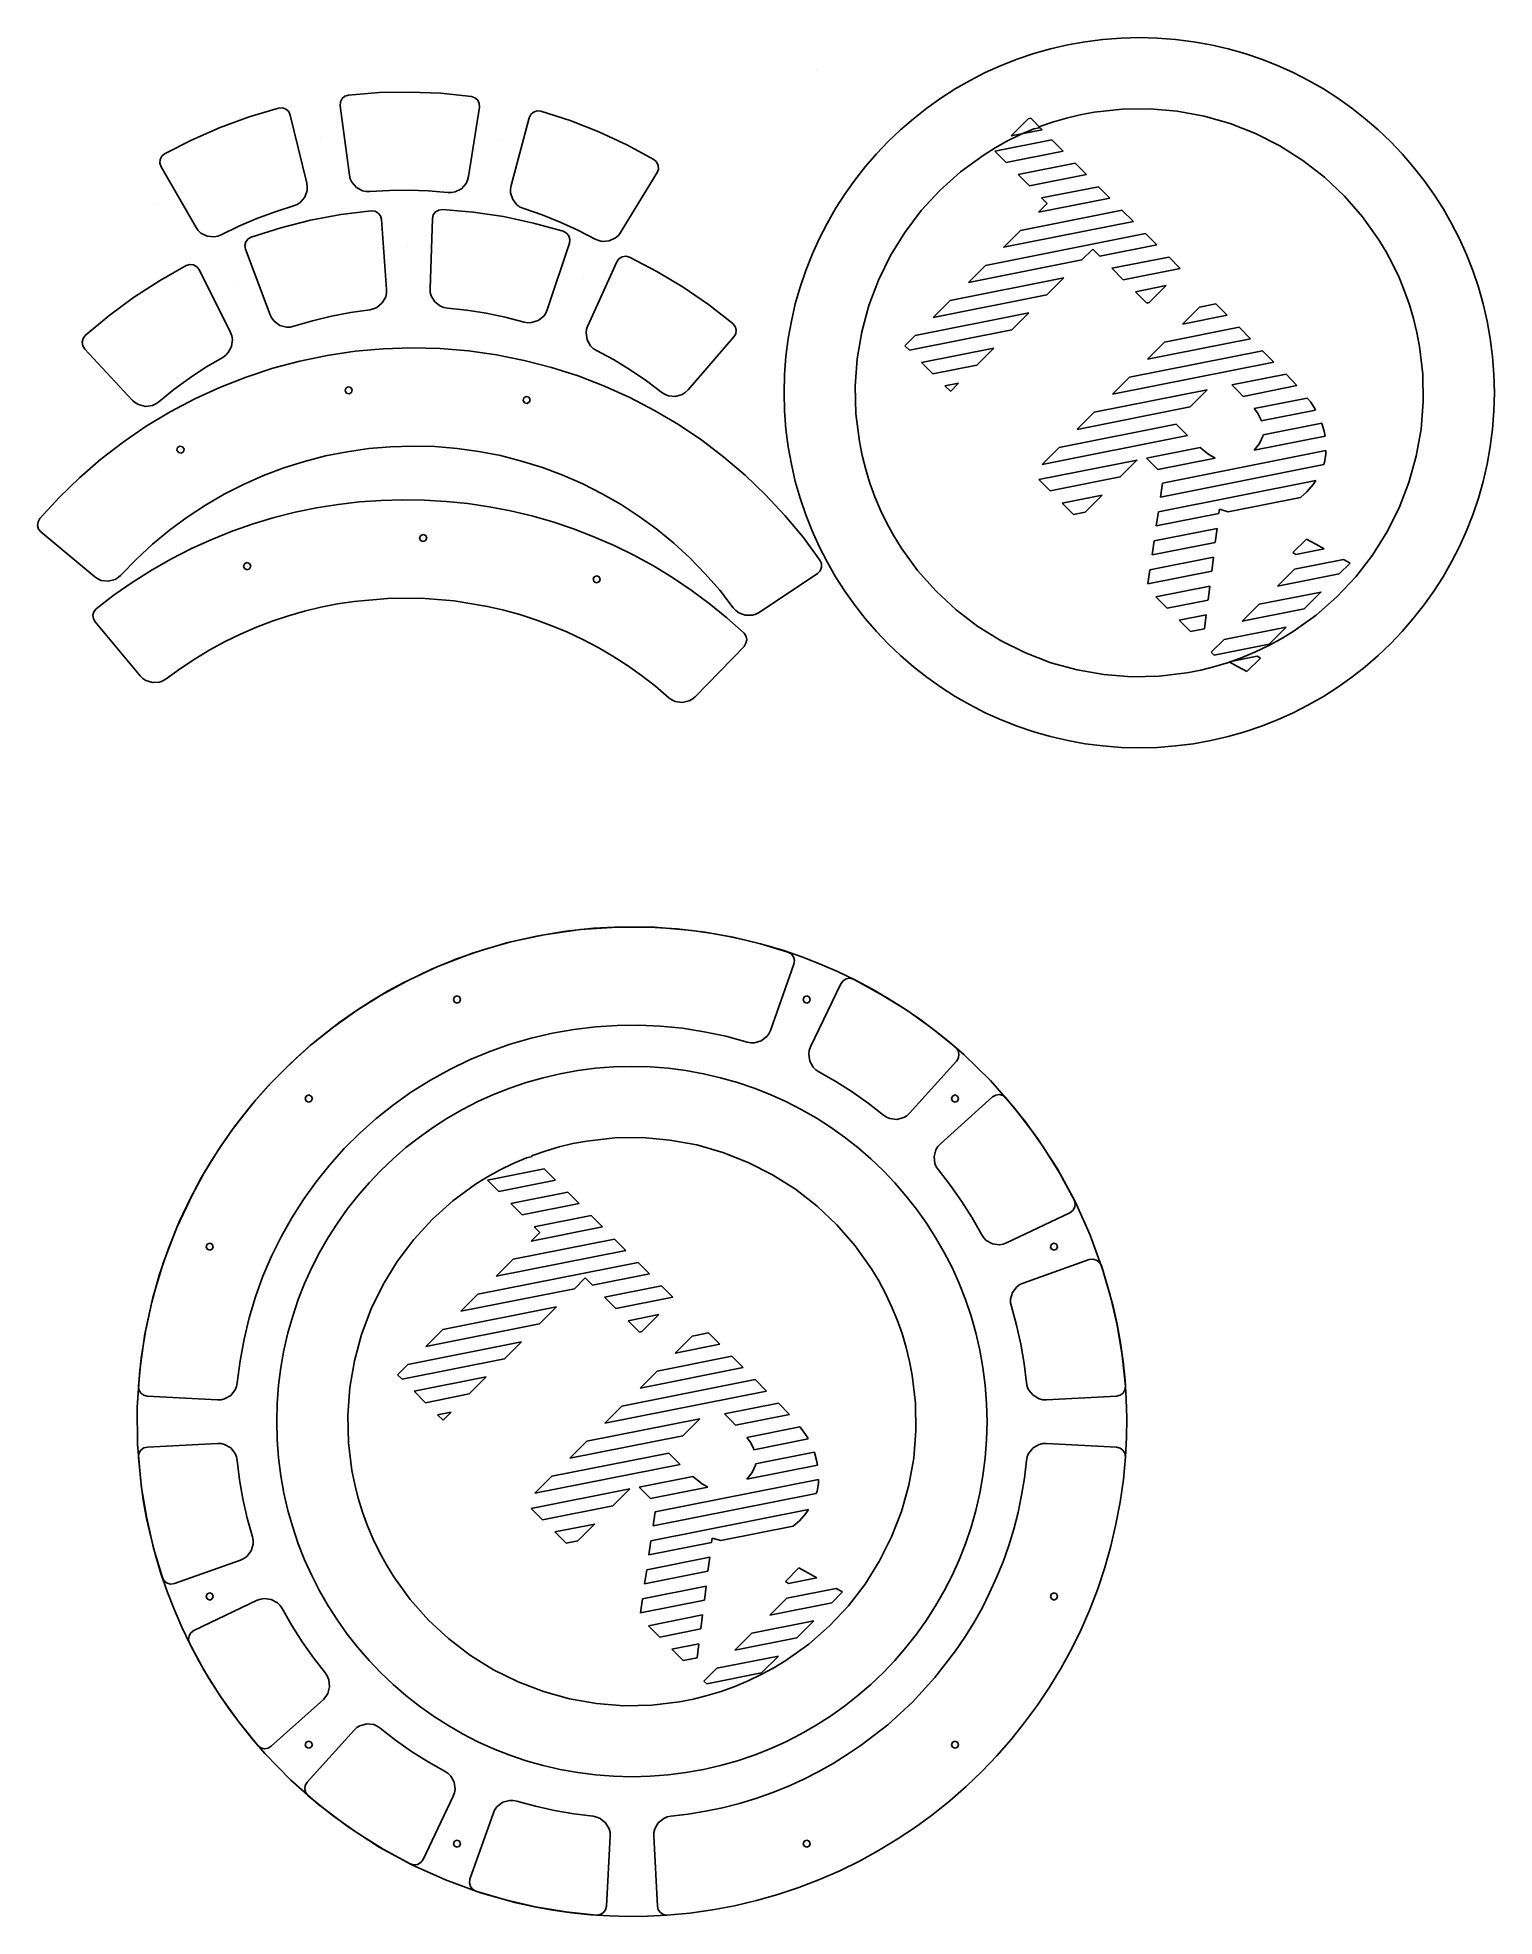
# Model space of a CAD drawing. Extents: x -636 to -328, y 807 to 1203.
import ezdxf

# ---------------------------------------------------------------- set-up
doc = ezdxf.new("R2010")
doc.units = 0

msp = doc.modelspace()

# ---------------------------------------------------------------- linework, layer by layer
at = {"layer": 'Layer 1'}
for p, q in [((-414.612771, 1202.575832), (-418.306129, 1201.916268)), ((-410.859322, 1203.052784), (-414.612771, 1202.575832)), ((-407.050494, 1203.342411), (-410.859322, 1203.052784)), ((-403.191, 1203.44), (-407.050494, 1203.342411)), ((-399.331506, 1203.342411), (-403.191, 1203.44)), ((-395.522678, 1203.052784), (-399.331506, 1203.342411)), ((-391.769229, 1202.575832), (-395.522678, 1203.052784)), ((-388.075871, 1201.916268), (-391.769229, 1202.575832)), ((-428.978533, 1198.889025), (-432.384403, 1197.546134)), ((-425.493722, 1200.068152), (-428.978533, 1198.889025)), ((-421.934683, 1201.078804), (-425.493722, 1200.068152)), ((-418.306129, 1201.916268), (-421.934683, 1201.078804)), ((-384.447317, 1201.078804), (-388.075871, 1201.916268)), ((-380.888278, 1200.068152), (-384.447317, 1201.078804)), ((-377.403467, 1198.889025), (-380.888278, 1200.068152)), ((-373.997597, 1197.546134), (-377.403467, 1198.889025)), ((-471.423, 1196.68), (-471.423, 1196.68)), ((-471.423, 1196.68), (-471.423, 1196.68)), ((-438.940473, 1194.387914), (-442.081248, 1192.582008)), ((-435.706621, 1196.044193), (-438.940473, 1194.387914)), ((-432.384403, 1197.546134), (-435.706621, 1196.044193)), ((-370.675379, 1196.044193), (-373.997597, 1197.546134)), ((-367.441527, 1194.387914), (-370.675379, 1196.044193)), ((-364.300752, 1192.582008), (-367.441527, 1194.387914)), ((-571.54369, 1190.54474), (-571.898394, 1189.837591)), ((-570.942534, 1191.059027), (-571.54369, 1190.54474)), ((-570.189, 1191.3), (-570.942534, 1191.059027)), ((-563.707738, 1191.820524), (-570.1894, 1191.30165)), ((-557.212509, 1191.943065), (-563.707738, 1191.820524)), ((-550.721875, 1191.669486), (-557.212509, 1191.943065)), ((-544.254, 1191), (-550.721875, 1191.669486)), ((-543.50559, 1190.74373), (-544.25331, 1191.00215)), ((-542.91657, 1190.21561), (-543.50559, 1190.74373)), ((-445.124232, 1190.631189), (-448.064715, 1188.540169)), ((-442.081248, 1192.582008), (-445.124232, 1190.631189)), ((-361.257768, 1190.631189), (-364.300752, 1192.582008)), ((-358.317285, 1188.540169), (-361.257768, 1190.631189)), ((-591.180762, 1186.683373), (-597.282032, 1184.452278)), ((-584.949, 1188.54), (-591.180762, 1186.683373)), ((-584.158642, 1188.590925), (-584.94836, 1188.54355)), ((-583.41235, 1188.3284), (-584.158642, 1188.590925)), ((-582.82622, 1187.797042), (-583.41235, 1188.3284)), ((-582.492, 1187.08), (-582.82622, 1187.797042)), ((-582.492, 1187.08), (-579.01392, 1172.6827)), ((-571.898394, 1189.837591), (-571.95114, 1189.04822)), ((-571.951, 1189.05), (-569.99613, 1174.3675)), ((-542.543, 1188.71), (-544.83899, 1174.0771)), ((-542.578384, 1189.500376), (-542.91657, 1190.21561)), ((-542.544, 1188.71), (-542.578384, 1189.500376)), ((-532.052, 1186.49), (-535.8641, 1172.1768)), ((-531.700904, 1187.203081), (-532.05172, 1186.49399)), ((-531.10255, 1187.72063), (-531.700904, 1187.203081)), ((-530.350361, 1187.965734), (-531.10255, 1187.72063)), ((-529.562, 1187.9), (-530.350361, 1187.965734)), ((-523.37493, 1185.892704), (-529.5618, 1187.8938)), ((-448.064715, 1188.540169), (-450.897983, 1186.31366)), ((-418.577527, 1186.437943), (-421.500185, 1185.579325)), ((-415.64325, 1187.141715), (-418.577527, 1186.437943)), ((-412.702173, 1187.692805), (-415.64325, 1187.141715)), ((-406.818907, 1188.345591), (-412.702173, 1187.692805)), ((-400.966302, 1188.4136), (-406.818907, 1188.345591)), ((-395.182926, 1187.914136), (-400.966302, 1188.4136)), ((-389.507351, 1186.864501), (-395.182926, 1187.914136)), ((-383.978148, 1185.281996), (-389.507351, 1186.864501)), ((-355.484017, 1186.31366), (-358.317285, 1188.540169)), ((-597.282032, 1184.452278), (-603.235962, 1181.853453)), ((-517.327204, 1183.520278), (-523.37493, 1185.892704)), ((-511.435326, 1180.783662), (-517.327204, 1183.520278)), ((-453.619324, 1183.956375), (-456.224025, 1181.473025)), ((-450.897983, 1186.31366), (-453.619324, 1183.956375)), ((-428.274295, 1182.946485), (-431.009689, 1181.606066)), ((-430.24, 1182.69), (-426.6504, 1186.27777)), ((-423.714, 1183.99), (-430.23968, 1182.69355)), ((-425.445, 1184.16), (-428.274295, 1182.946485)), ((-426.65, 1186.28), (-426.11236, 1186.38846)), ((-426.113, 1186.39), (-423.71456, 1183.99022)), ((-424.242, 1184.4), (-425.44506, 1184.1619)), ((-424.407, 1184.57), (-424.2427, 1184.40331)), ((-421.500185, 1185.579325), (-424.4064, 1184.5637)), ((-378.633888, 1183.183925), (-383.978148, 1185.281996)), ((-373.51314, 1180.587589), (-378.633888, 1183.183925)), ((-352.762676, 1183.956375), (-355.484017, 1186.31366)), ((-350.157975, 1181.473025), (-352.762676, 1183.956375)), ((-609.025, 1178.9), (-609.628972, 1178.38903)), ((-603.235962, 1181.853453), (-609.0257, 1178.89364)), ((-576.15, 1182.33), (-576.15, 1182.33)), ((-576.15, 1182.33), (-576.15, 1182.33)), ((-538.501, 1181.9), (-538.501, 1181.9)), ((-538.501, 1181.9), (-538.501, 1181.9)), ((-505.716, 1177.69), (-511.435326, 1180.783662)), ((-458.707375, 1178.868324), (-461.06466, 1176.146983)), ((-456.224025, 1181.473025), (-458.707375, 1178.868324)), ((-436.190394, 1178.563925), (-440.97035, 1175.072385)), ((-433.649087, 1180.143596), (-436.190394, 1178.563925)), ((-433.711, 1179.46), (-421.6912, 1181.85178)), ((-431.312, 1177.06), (-433.71045, 1179.45716)), ((-431.009689, 1181.606066), (-433.649087, 1180.143596)), ((-419.292, 1179.45), (-431.3118, 1177.05815)), ((-421.691, 1181.85), (-419.29255, 1179.45291)), ((-368.654475, 1177.51029), (-373.51314, 1180.587589)), ((-347.674625, 1178.868324), (-350.157975, 1181.473025)), ((-345.31734, 1176.146983), (-347.674625, 1178.868324)), ((-609.98756, 1177.68384), (-610.044669, 1176.894778)), ((-610.044669, 1176.894778), (-609.7913, 1176.1453)), ((-609.628972, 1178.38903), (-609.98756, 1177.68384)), ((-609.791, 1176.14), (-602.36603, 1163.3231)), ((-505.013, 1174.92), (-512.73443, 1162.2784)), ((-505.124097, 1177.166871), (-505.716, 1177.69176)), ((-504.78202, 1176.45353), (-505.124097, 1177.166871)), ((-505.014, 1174.92), (-504.7433, 1175.663369)), ((-504.7433, 1175.663369), (-504.78202, 1176.45353)), ((-461.06466, 1176.146983), (-463.291169, 1173.313715)), ((-440.97035, 1175.072385), (-445.332795, 1171.170253)), ((-428.761, 1174.51), (-416.741, 1176.89923)), ((-416.741, 1176.9), (-414.34255, 1174.50284)), ((-364.096465, 1173.96933), (-368.654475, 1177.51029)), ((-343.090831, 1173.313715), (-345.31734, 1176.146983)), ((-579.441939, 1169.734049), (-578.945896, 1171.140823)), ((-578.903891, 1171.903514), (-579.01319, 1172.68169)), ((-578.945896, 1171.140823), (-578.903891, 1171.903514)), ((-569.996, 1174.37), (-569.816929, 1173.604849)), ((-569.816929, 1173.604849), (-569.502353, 1172.908778)), ((-569.502353, 1172.908778), (-568.531796, 1171.776035)), ((-568.531796, 1171.776035), (-567.214554, 1171.076087)), ((-567.214554, 1171.076087), (-566.466621, 1170.92101)), ((-566.466621, 1170.92101), (-565.68085, 1170.91325)), ((-561.569369, 1171.169935), (-565.6808, 1170.9113)), ((-557.452668, 1171.224205), (-561.569369, 1171.169935)), ((-553.338332, 1171.074197), (-557.452668, 1171.224205)), ((-549.234, 1170.72), (-553.338332, 1171.074197)), ((-549.234, 1170.72), (-548.448256, 1170.709498)), ((-548.448256, 1170.709498), (-547.696915, 1170.847148)), ((-547.696915, 1170.847148), (-546.363744, 1171.516275)), ((-546.363744, 1171.516275), (-545.367104, 1172.626133)), ((-545.367104, 1172.626133), (-545.036425, 1173.314694)), ((-545.036425, 1173.314694), (-544.83961, 1174.07547)), ((-535.864, 1172.18), (-535.991369, 1171.40457)), ((-535.991369, 1171.40457), (-535.967112, 1170.641106)), ((-535.967112, 1170.641106), (-535.503916, 1169.223176)), ((-463.291169, 1173.313715), (-465.382189, 1170.373232)), ((-445.332795, 1171.170253), (-449.260965, 1166.896338)), ((-426.363, 1172.11), (-428.76146, 1174.50978)), ((-414.343, 1174.5), (-426.363, 1172.10815)), ((-423.811, 1169.56), (-411.7912, 1171.95178)), ((-411.791, 1171.95), (-409.39255, 1169.55028)), ((-359.87768, 1169.982013), (-364.096465, 1173.96933)), ((-340.999811, 1170.373232), (-343.090831, 1173.313715)), ((-611.101, 1168.33), (-611.101, 1168.33)), ((-611.101, 1168.33), (-611.101, 1168.33)), ((-585.716435, 1166.656566), (-589.574973, 1165.220671)), ((-581.789, 1167.9), (-585.716435, 1166.656566)), ((-581.789, 1167.9), (-581.059037, 1168.19098)), ((-581.059037, 1168.19098), (-580.41756, 1168.605673)), ((-580.41756, 1168.605673), (-579.441939, 1169.734049)), ((-565.377, 1166.85), (-571.829855, 1166.048665)), ((-564.590048, 1166.765574), (-565.37673, 1166.84937)), ((-563.8974, 1166.38336), (-564.590048, 1166.765574)), ((-551.82288, 1166.60901), (-552.289552, 1165.970172)), ((-551.145, 1167.016876), (-551.82288, 1166.60901)), ((-550.362, 1167.13), (-551.145, 1167.016876)), ((-543.883666, 1166.57398), (-550.362, 1167.13337)), ((-535.503916, 1169.223176), (-534.554805, 1168.072421)), ((-534.554805, 1168.072421), (-533.923154, 1167.642924)), ((-533.923154, 1167.642924), (-533.20017, 1167.33505)), ((-529.303145, 1165.996204), (-533.2006, 1167.33064)), ((-467.333008, 1167.330248), (-469.138914, 1164.189473)), ((-465.382189, 1170.373232), (-467.333008, 1167.330248)), ((-449.260965, 1166.896338), (-452.738096, 1162.289448)), ((-428.294, 1162.73), (-406.8413, 1166.9977)), ((-409.393, 1169.55), (-424.4761, 1166.54964)), ((-424.476, 1166.55), (-422.63953, 1168.38624)), ((-422.64, 1168.39), (-423.81159, 1169.56212)), ((-406.842, 1167), (-404.44356, 1164.60022)), ((-356.03669, 1165.565638), (-359.87768, 1169.982013)), ((-339.048992, 1167.330248), (-340.999811, 1170.373232)), ((-337.243086, 1164.189473), (-339.048992, 1167.330248)), ((-602.367, 1163.32), (-601.908759, 1162.681638)), ((-601.908759, 1162.681638), (-601.351763, 1162.158949)), ((-593.357524, 1163.595141), (-597.057, 1161.7828)), ((-589.574973, 1165.220671), (-593.357524, 1163.595141)), ((-584.517448, 1163.277252), (-590.7167, 1161.3149)), ((-578.215919, 1164.856461), (-584.517448, 1163.277252)), ((-571.829855, 1166.048665), (-578.215919, 1164.856461)), ((-563.40714, 1165.762427), (-563.8974, 1166.38336)), ((-563.196, 1165), (-563.40714, 1165.762427)), ((-563.196, 1165), (-562.14472, 1150.226)), ((-552.472, 1165.2), (-552.97047, 1150.3961)), ((-552.289552, 1165.970172), (-552.47202, 1165.20037)), ((-537.457475, 1165.621486), (-543.883666, 1166.57398)), ((-531.101297, 1164.279092), (-537.457475, 1165.621486)), ((-524.833, 1162.55), (-531.101297, 1164.279092)), ((-525.47906, 1164.470957), (-529.303145, 1165.996204)), ((-521.735345, 1162.757892), (-525.47906, 1164.470957)), ((-518.079, 1160.86), (-521.735345, 1162.757892)), ((-469.138914, 1164.189473), (-470.795193, 1160.955621)), ((-431.884, 1159.14), (-428.2944, 1162.73039)), ((-404.443, 1164.6), (-431.8837, 1159.14163)), ((-352.612066, 1160.73751), (-356.03669, 1165.565638)), ((-335.586807, 1160.955621), (-337.243086, 1164.189473)), ((-601.351763, 1162.158949), (-600.021617, 1161.483864)), ((-600.021617, 1161.483864), (-598.536788, 1161.341284)), ((-598.536788, 1161.341284), (-597.786438, 1161.484227)), ((-597.786438, 1161.484227), (-597.0575, 1161.77775)), ((-591.86727, 1160.2696), (-592.053976, 1159.50083)), ((-592.053976, 1159.50083), (-591.92797, 1158.71979)), ((-591.929, 1158.72), (-586.72411, 1144.8523)), ((-591.397094, 1160.905862), (-591.86727, 1160.2696)), ((-590.717, 1161.31), (-591.397094, 1160.905862)), ((-557.726, 1159.27), (-557.726, 1159.27)), ((-557.726, 1159.27), (-557.726, 1159.27)), ((-523.526, 1160), (-528.20853, 1145.9477)), ((-524.138284, 1162.164675), (-524.83302, 1162.54309)), ((-523.64463, 1161.54644), (-524.138284, 1162.164675)), ((-523.429307, 1160.785212), (-523.64463, 1161.54644)), ((-523.526, 1160), (-523.429307, 1160.785212)), ((-518.079, 1160.86), (-517.35708, 1160.549598)), ((-517.35708, 1160.549598), (-516.610251, 1160.389236)), ((-516.610251, 1160.389236), (-515.122499, 1160.497241)), ((-515.122499, 1160.497241), (-513.777004, 1161.14122)), ((-513.777004, 1161.14122), (-513.207998, 1161.650827)), ((-513.207998, 1161.650827), (-512.73503, 1162.27838)), ((-470.795193, 1160.955621), (-472.297134, 1157.633403)), ((-452.738096, 1162.289448), (-455.747425, 1157.388391)), ((-435.702, 1155.32), (-401.8914, 1162.04577)), ((-413.032, 1158.78), (-415.30556, 1156.50724)), ((-411.513, 1157.26), (-413.03224, 1158.77867)), ((-399.493, 1159.65), (-411.5128, 1157.25816)), ((-401.892, 1162.05), (-399.49355, 1159.65284)), ((-351.067945, 1158.174445), (-352.612066, 1160.73751)), ((-334.084866, 1157.633403), (-335.586807, 1160.955621)), ((-604.481, 1155.31), (-610.13601, 1152.100298)), ((-603.722583, 1155.527709), (-604.48144, 1155.30403)), ((-602.93638, 1155.43965), (-603.722583, 1155.527709)), ((-602.245833, 1155.053591), (-602.93638, 1155.43965)), ((-601.759, 1154.43), (-602.245833, 1155.053591)), ((-513.54, 1156.08), (-519.66686, 1142.5953)), ((-513.077669, 1156.726141), (-513.54084, 1156.08479)), ((-512.40203, 1157.1377), (-513.077669, 1156.726141)), ((-511.619685, 1157.255128), (-512.40203, 1157.1377)), ((-510.853, 1157.06), (-511.619685, 1157.255128)), ((-505.081688, 1154.068059), (-510.8528, 1157.064)), ((-472.297134, 1157.633403), (-473.640025, 1154.227533)), ((-455.747425, 1157.388391), (-458.272187, 1152.231975)), ((-415.306, 1156.51), (-439.2921, 1151.73693)), ((-439.292, 1151.73), (-435.7024, 1155.32039)), ((-406.564, 1152.31), (-408.96246, 1154.70978)), ((-408.962, 1154.71), (-396.942, 1157.09922)), ((-394.544, 1154.7), (-406.564, 1152.30816)), ((-396.942, 1157.1), (-394.54354, 1154.70284)), ((-349.642379, 1155.51493), (-351.067945, 1158.174445)), ((-348.340191, 1152.761127), (-349.642379, 1155.51493)), ((-332.741975, 1154.227533), (-334.084866, 1157.633403)), ((-610.13601, 1152.100298), (-615.579731, 1148.555015)), ((-601.759, 1154.43), (-595.13368, 1141.1826)), ((-594.51, 1151.23), (-594.51, 1151.23)), ((-594.51, 1151.23), (-594.51, 1151.23)), ((-520.665, 1152.61), (-520.665, 1152.61)), ((-520.665, 1152.61), (-520.665, 1152.61)), ((-499.509153, 1150.728874), (-505.081688, 1154.068059)), ((-494.15049, 1147.056252), (-499.509153, 1150.728874)), ((-474.819152, 1150.742722), (-475.829804, 1147.183683)), ((-473.640025, 1154.227533), (-474.819152, 1150.742722)), ((-458.272187, 1152.231975), (-460.295621, 1146.859008)), ((-443.11, 1147.92), (-419.1239, 1152.69314)), ((-419.124, 1152.69), (-422.7136, 1149.09961)), ((-404.012, 1149.76), (-397.48631, 1151.05645)), ((-397.487, 1151.06), (-401.0766, 1147.47223)), ((-347.1662, 1149.9152), (-348.340191, 1152.761127)), ((-331.562848, 1150.742722), (-332.741975, 1154.227533)), ((-330.552196, 1147.183683), (-331.562848, 1150.742722)), ((-615.579731, 1148.555015), (-620.797262, 1144.684524)), ((-564.2028, 1146.439357), (-563.054124, 1147.390997)), ((-563.054124, 1147.390997), (-562.332428, 1148.696454)), ((-562.332428, 1148.696454), (-562.164965, 1149.441718)), ((-562.164965, 1149.441718), (-562.14417, 1150.22726)), ((-552.97, 1150.4), (-552.919837, 1149.615778)), ((-552.919837, 1149.615778), (-552.724615, 1148.877295)), ((-552.724615, 1148.877295), (-551.954588, 1147.599743)), ((-551.954588, 1147.599743), (-550.771112, 1146.691741)), ((-489.021, 1143.06), (-494.15049, 1147.056252)), ((-475.829804, 1147.183683), (-476.667268, 1143.555129)), ((-460.295621, 1146.859008), (-461.800962, 1141.308299)), ((-422.714, 1149.1), (-446.7001, 1144.32955)), ((-446.7, 1144.33), (-443.1104, 1147.91777)), ((-401.614, 1147.36), (-404.01244, 1149.75978)), ((-401.076, 1147.47), (-401.61365, 1147.36154)), ((-390.465, 1146.52), (-387.04235, 1147.20262)), ((-387.043, 1147.2), (-384.64455, 1144.80022)), ((-346.137094, 1147.013726), (-347.1662, 1149.9152)), ((-345.264917, 1144.095083), (-346.137094, 1147.013726)), ((-329.714732, 1143.555129), (-330.552196, 1147.183683)), ((-620.797262, 1144.684524), (-625.7737, 1140.4992)), ((-586.723, 1144.86), (-586.376545, 1144.154679)), ((-586.376545, 1144.154679), (-585.913578, 1143.547124)), ((-585.913578, 1143.547124), (-584.713278, 1142.661499)), ((-577.79284, 1143.636057), (-581.741, 1142.45999)), ((-573.793665, 1144.614164), (-577.79284, 1143.636057)), ((-569.750907, 1145.392686), (-573.793665, 1144.614164)), ((-565.672, 1145.97), (-569.750907, 1145.392686)), ((-565.672, 1145.97), (-564.903988, 1146.136364)), ((-564.903988, 1146.136364), (-564.2028, 1146.439357)), ((-550.771112, 1146.691741), (-550.059078, 1146.415197)), ((-550.059078, 1146.415197), (-549.28538, 1146.27769)), ((-545.188342, 1145.852158), (-549.286, 1146.27649)), ((-541.119305, 1145.22541), (-545.188342, 1145.852158)), ((-537.086365, 1144.39758), (-541.119305, 1145.22541)), ((-533.097, 1143.37), (-537.086365, 1144.39758)), ((-533.097, 1143.37), (-532.323788, 1143.229791)), ((-532.323788, 1143.229791), (-531.560026, 1143.241387)), ((-531.560026, 1143.241387), (-530.134614, 1143.681019)), ((-530.134614, 1143.681019), (-528.96828, 1144.610938)), ((-528.96828, 1144.610938), (-528.528366, 1145.235395)), ((-528.528366, 1145.235395), (-528.20854, 1145.95319)), ((-488.524276, 1142.444195), (-489.02131, 1143.05967)), ((-476.667268, 1143.555129), (-477.326832, 1139.861771)), ((-450.518, 1140.51), (-426.5319, 1145.28313)), ((-426.532, 1145.28), (-430.1216, 1141.68961)), ((-394.055, 1142.93), (-390.4654, 1146.51777)), ((-384.644, 1144.8), (-394.05471, 1142.92939)), ((-344.547529, 1141.1641), (-345.264917, 1144.095083)), ((-329.055168, 1139.861771), (-329.714732, 1143.555129)), ((-626.247669, 1139.866342), (-626.43858, 1139.09857)), ((-626.43858, 1139.09857), (-626.316865, 1138.316884)), ((-625.774, 1140.5), (-626.247669, 1139.866342)), ((-594.851476, 1140.449499), (-595.13287, 1141.18321)), ((-594.888189, 1138.214624), (-594.720997, 1139.696879)), ((-594.720997, 1139.696879), (-594.851476, 1140.449499)), ((-584.713278, 1142.661499), (-583.272425, 1142.2755)), ((-583.272425, 1142.2755), (-582.50877, 1142.292476)), ((-582.50877, 1142.292476), (-581.74135, 1142.4615)), ((-519.91976, 1141.856268), (-520.022001, 1141.099284)), ((-520.022001, 1141.099284), (-519.79949, 1139.6243)), ((-519.666, 1142.6), (-519.91976, 1141.856268)), ((-519.79949, 1139.6243), (-519.053584, 1138.332526)), ((-488.787, 1140.21), (-498.49056, 1129.019)), ((-488.787, 1140.21), (-488.39718, 1140.898441)), ((-488.30478, 1141.68412), (-488.524276, 1142.444195)), ((-488.39718, 1140.898441), (-488.30478, 1141.68412)), ((-477.326832, 1139.861771), (-477.803784, 1136.108322)), ((-461.800962, 1141.308299), (-462.771446, 1135.618655)), ((-452.688, 1138.34), (-450.51814, 1140.50962)), ((-430.122, 1141.69), (-451.74, 1137.39056)), ((-401.463, 1135.52), (-397.8734, 1139.11033)), ((-379.694, 1139.85), (-401.4623, 1135.52139)), ((-397.873, 1139.11), (-382.0927, 1142.24794)), ((-382.093, 1142.25), (-379.69455, 1139.85028)), ((-343.98279, 1138.22561), (-344.547529, 1141.1641)), ((-328.578216, 1136.108322), (-329.055168, 1139.861771)), ((-626.316865, 1138.316884), (-625.90157, 1137.64355)), ((-625.901, 1137.64), (-615.7868, 1126.8208)), ((-596.763, 1135.9), (-600.310503, 1133.805689)), ((-596.763, 1135.9), (-596.117116, 1136.347603)), ((-596.117116, 1136.347603), (-595.585254, 1136.895859)), ((-595.585254, 1136.895859), (-594.888189, 1138.214624)), ((-580.463999, 1135.113948), (-586.170951, 1133.593214)), ((-574.667087, 1136.31214), (-580.463999, 1135.113948)), ((-568.793479, 1137.182161), (-574.667087, 1136.31214)), ((-562.856437, 1137.718382), (-568.793479, 1137.182161)), ((-556.869223, 1137.915171), (-562.856437, 1137.718382)), ((-550.8451, 1137.7669), (-556.869223, 1137.915171)), ((-544.839469, 1137.272294), (-550.8451, 1137.7669)), ((-538.907318, 1136.438525), (-544.839469, 1137.272294)), ((-533.061233, 1135.272604), (-538.907318, 1136.438525)), ((-527.3138, 1133.781544), (-533.061233, 1135.272604)), ((-519.053584, 1138.332526), (-518.501582, 1137.804555)), ((-518.501582, 1137.804555), (-517.8394, 1137.38144)), ((-514.216076, 1135.420411), (-517.8394, 1137.38056)), ((-510.696621, 1133.284196), (-514.216076, 1135.420411)), ((-477.803784, 1136.108322), (-478.093411, 1132.299494)), ((-462.771446, 1135.618655), (-463.190311, 1129.828884)), ((-451.74, 1137.39), (-452.68827, 1138.33714)), ((-449.188, 1134.84), (-433.9395, 1137.87479)), ((-433.94, 1137.87), (-437.52959, 1134.27961)), ((-374.745, 1134.9), (-408.871, 1128.11081)), ((-405.281, 1131.71), (-377.1431, 1137.30595)), ((-377.143, 1137.3), (-374.74456, 1134.90285)), ((-343.302697, 1132.345433), (-343.98279, 1138.22561)), ((-328.288589, 1132.299494), (-328.578216, 1136.108322)), ((-603.747603, 1131.539321), (-607.068051, 1129.10524)), ((-600.310503, 1133.805689), (-603.747603, 1131.539321)), ((-591.77468, 1131.75557), (-597.261925, 1129.606644)), ((-586.170951, 1133.593214), (-591.77468, 1131.75557)), ((-521.677606, 1131.972354), (-527.3138, 1133.781544)), ((-516.165238, 1129.852047), (-521.677606, 1131.972354)), ((-507.287455, 1130.976024), (-510.696621, 1133.284196)), ((-503.995, 1128.5), (-507.287455, 1130.976024)), ((-478.093411, 1132.299494), (-478.191, 1128.44)), ((-446.79, 1132.44), (-449.18845, 1134.83715)), ((-437.53, 1134.28), (-446.79042, 1132.43851)), ((-408.871, 1128.11), (-405.2814, 1131.70033)), ((-383.629, 1130.08), (-372.1987, 1132.35276)), ((-372.199, 1132.35), (-369.92042, 1129.92904)), ((-343.207514, 1126.493202), (-343.302697, 1132.345433)), ((-328.191, 1128.44), (-328.288589, 1132.299494)), ((-607.068051, 1129.10524), (-610.2656, 1126.50779)), ((-602.619422, 1127.152067), (-607.833909, 1124.397468)), ((-597.261925, 1129.606644), (-602.619422, 1127.152067)), ((-570.76996, 1129.38868), (-570.911246, 1128.832765)), ((-570.911246, 1128.832765), (-570.61832, 1128.33961)), ((-570.27641, 1129.681071), (-570.76996, 1129.38868)), ((-570.61832, 1128.33961), (-570.06255, 1128.197616)), ((-569.72064, 1129.53913), (-570.27641, 1129.681071)), ((-570.06255, 1128.197616), (-569.569, 1128.49)), ((-569.427717, 1129.045922), (-569.72064, 1129.53913)), ((-569.569, 1128.49), (-569.427717, 1129.045922)), ((-569.569, 1128.49), (-569.569, 1128.49)), ((-533.17196, 1127.37874), (-533.312829, 1126.822995)), ((-532.678482, 1127.670651), (-533.17196, 1127.37874)), ((-532.12301, 1127.52865), (-532.678482, 1127.670651)), ((-531.830131, 1127.035773), (-532.12301, 1127.52865)), ((-531.971, 1126.48), (-531.830131, 1127.035773)), ((-510.789282, 1127.427633), (-516.165238, 1129.852047)), ((-505.562325, 1124.706125), (-510.789282, 1127.427633)), ((-503.995, 1128.5), (-503.334301, 1128.074577)), ((-503.334301, 1128.074577), (-502.62424, 1127.793014)), ((-502.62424, 1127.793014), (-501.139094, 1127.653687)), ((-501.139094, 1127.653687), (-499.70568, 1128.06647)), ((-499.70568, 1128.06647), (-499.060286, 1128.475042)), ((-499.060286, 1128.475042), (-498.49012, 1129.01581)), ((-478.191, 1128.44), (-478.093411, 1124.580506)), ((-463.190311, 1129.828884), (-463.040792, 1123.977796)), ((-444.239, 1129.89), (-441.34816, 1130.46416)), ((-443.081, 1128.73), (-444.23882, 1129.88887)), ((-441.348, 1130.46), (-443.08102, 1128.72697)), ((-412.689, 1124.3), (-388.8278, 1129.04658)), ((-403.191, 1128.44), (-403.191, 1128.44)), ((-403.191, 1128.44), (-403.191, 1128.44)), ((-388.828, 1129.04), (-392.4176, 1125.44961)), ((-382.233, 1128.68), (-383.62867, 1130.07704)), ((-381.284, 1127.67), (-382.23307, 1128.6833)), ((-369.92, 1129.93), (-381.2841, 1127.6678)), ((-378.937, 1125.08), (-367.7237, 1127.3104)), ((-367.723, 1127.31), (-366.99673, 1126.40778)), ((-328.288589, 1124.580506), (-328.191, 1128.44)), ((-328.191, 1128.44), (-328.191, 1128.44)), ((-615.786, 1126.82), (-615.196005, 1126.300964)), ((-615.196005, 1126.300964), (-614.535779, 1125.916833)), ((-614.535779, 1125.916833), (-613.087927, 1125.55796)), ((-613.087927, 1125.55796), (-611.60903, 1125.752729)), ((-607.833909, 1124.397468), (-612.892122, 1121.348478)), ((-611.60903, 1125.752729), (-610.909996, 1126.060651)), ((-610.909996, 1126.060651), (-610.26567, 1126.51049)), ((-533.312829, 1126.822995), (-533.01995, 1126.3301)), ((-533.01995, 1126.3301), (-532.464474, 1126.18809)), ((-532.464474, 1126.18809), (-531.971, 1126.48)), ((-531.971, 1126.48), (-531.971, 1126.48)), ((-500.496953, 1121.694533), (-505.562325, 1124.706125)), ((-478.093411, 1124.580506), (-477.803784, 1120.771678)), ((-463.040792, 1123.977796), (-462.306126, 1118.104196)), ((-416.279, 1120.71), (-412.68941, 1124.30036)), ((-392.417, 1125.45), (-416.2782, 1120.70342)), ((-378.243, 1124.18), (-378.93674, 1125.0796)), ((-377.505, 1122.8), (-378.24319, 1124.17585)), ((-365.959, 1124.78), (-377.4229, 1122.50199)), ((-366.997, 1126.41), (-366.06963, 1124.99716)), ((-366.07, 1124.99), (-365.95913, 1124.77827)), ((-343.68012, 1120.707566), (-343.207514, 1126.493202)), ((-328.578216, 1120.771678), (-328.288589, 1124.580506)), ((-612.892122, 1121.348478), (-617.7808, 1118.010726)), ((-495.605752, 1118.399869), (-500.496953, 1121.694533)), ((-477.803784, 1120.771678), (-477.326832, 1117.018229)), ((-393.017, 1119.4), (-423.6867, 1113.29871)), ((-420.097, 1116.89), (-395.4153, 1121.80068)), ((-395.415, 1121.8), (-393.01655, 1119.40022)), ((-363.96, 1119.25), (-378.9381, 1116.27078)), ((-377.774, 1117.72), (-377.10461, 1119.25195)), ((-377.423, 1122.5), (-377.505, 1122.79895)), ((-377.104, 1119.25), (-377.0601, 1119.51721)), ((-377.06, 1119.52), (-364.6667, 1121.98332)), ((-364.667, 1121.98), (-364.6559, 1121.9535)), ((-364.656, 1121.95), (-364.1697, 1120.32283)), ((-364.17, 1120.33), (-363.96071, 1119.25051)), ((-344.70339, 1115.027176), (-343.68012, 1120.707566)), ((-329.055168, 1117.018229), (-328.578216, 1120.771678)), ((-617.7808, 1118.010726), (-622.486679, 1114.389842)), ((-606.27595, 1116.85875), (-606.417275, 1116.30277)), ((-606.417275, 1116.30277), (-606.12435, 1115.80955)), ((-605.782415, 1117.151134), (-606.27595, 1116.85875)), ((-606.12435, 1115.80955), (-605.568539, 1115.667627)), ((-605.2266, 1117.0092), (-605.782415, 1117.151134)), ((-605.675, 1116.41), (-605.675, 1116.41)), ((-605.675, 1116.41), (-605.675, 1116.41)), ((-605.568539, 1115.667627), (-605.075, 1115.96)), ((-604.933675, 1116.51598), (-605.2266, 1117.0092)), ((-605.075, 1115.96), (-604.933675, 1116.51598)), ((-605.075, 1115.96), (-605.075, 1115.96)), ((-575.017774, 1115.082194), (-579.472627, 1113.937987)), ((-570.497097, 1115.981726), (-575.017774, 1115.082194)), ((-565.920394, 1116.632572), (-570.497097, 1115.981726)), ((-561.297462, 1117.030723), (-565.920394, 1116.632572)), ((-556.638098, 1117.172169), (-561.297462, 1117.030723)), ((-551.9521, 1117.0529), (-556.638098, 1117.172169)), ((-547.28008, 1116.672075), (-551.9521, 1117.0529)), ((-542.66233, 1116.034856), (-547.28008, 1116.672075)), ((-538.108163, 1115.146273), (-542.66233, 1116.034856)), ((-533.626894, 1114.011358), (-538.108163, 1115.146273)), ((-490.90131, 1114.829144), (-495.605752, 1118.399869)), ((-477.326832, 1117.018229), (-476.667268, 1113.324871)), ((-462.306126, 1118.104196), (-461.714125, 1115.171083)), ((-461.714125, 1115.171083), (-460.96955, 1112.246895)), ((-423.687, 1113.3), (-420.0974, 1116.89036)), ((-401.652, 1114.62), (-390.3289, 1116.87159)), ((-398.261, 1109.36), (-363.7654, 1116.22066)), ((-390.328, 1116.88), (-388.71298, 1115.55178)), ((-388.713, 1115.55), (-387.15778, 1114.63457)), ((-378.938, 1116.27), (-378.93, 1116.275)), ((-378.931, 1116.27), (-377.77397, 1117.71461)), ((-363.808, 1115.37), (-364.09427, 1113.74808)), ((-363.765, 1116.22), (-363.8084, 1115.36276)), ((-346.260204, 1109.490683), (-344.70339, 1115.027176)), ((-329.714732, 1113.324871), (-329.055168, 1117.018229)), ((-622.486679, 1114.389842), (-626.996498, 1110.491457)), ((-583.85186, 1112.553113), (-588.145675, 1110.931584)), ((-579.472627, 1113.937987), (-583.85186, 1112.553113)), ((-529.227836, 1112.635143), (-533.626894, 1114.011358)), ((-524.920305, 1111.022659), (-529.227836, 1112.635143)), ((-486.396212, 1110.989369), (-490.90131, 1114.829144)), ((-476.667268, 1113.324871), (-475.829804, 1109.696317)), ((-460.96955, 1112.246895), (-460.070307, 1109.336484)), ((-424.44, 1110.09), (-403.644, 1114.22544)), ((-403.644, 1114.23), (-407.2336, 1110.63961)), ((-399.253, 1112.22), (-401.65146, 1114.61978)), ((-387.158, 1114.63), (-399.2529, 1112.22228)), ((-364.25, 1113.25), (-398.6964, 1106.39731)), ((-364.095, 1113.75), (-364.25004, 1113.25788)), ((-330.552196, 1109.696317), (-329.714732, 1113.324871)), ((-626.996498, 1110.491457), (-631.296992, 1106.321199)), ((-592.344275, 1109.077408), (-596.437864, 1106.994595)), ((-588.145675, 1110.931584), (-592.344275, 1109.077408)), ((-520.713613, 1109.178939), (-524.920305, 1111.022659)), ((-516.617075, 1107.109012), (-520.713613, 1109.178939)), ((-512.640005, 1104.817913), (-516.617075, 1107.109012)), ((-482.103046, 1106.887556), (-486.396212, 1110.989369)), ((-475.829804, 1109.696317), (-474.819152, 1106.137278)), ((-460.070307, 1109.336484), (-459.0143, 1106.4447)), ((-422.041, 1107.69), (-424.43946, 1110.08975)), ((-407.233, 1110.64), (-422.0409, 1107.6952)), ((-399.16, 1103.25), (-365.8791, 1109.87253)), ((-398.696, 1106.4), (-398.2605, 1109.36331)), ((-367.823, 1107.51), (-369.14537, 1106.34053)), ((-366.464, 1109.03), (-367.8229, 1107.51392)), ((-365.879, 1109.87), (-366.46374, 1109.02863)), ((-348.333438, 1104.136737), (-346.260204, 1109.490683)), ((-331.562848, 1106.137278), (-330.552196, 1109.696317)), ((-631.296992, 1106.321199), (-635.3749, 1101.8847)), ((-600.416643, 1104.687156), (-604.270816, 1102.1591)), ((-596.437864, 1106.994595), (-600.416643, 1104.687156)), ((-581.449757, 1103.188037), (-585.925384, 1102.057462)), ((-576.939736, 1104.117482), (-581.449757, 1103.188037)), ((-572.402304, 1104.846059), (-576.939736, 1104.117482)), ((-567.844444, 1105.374031), (-572.402304, 1104.846059)), ((-563.273141, 1105.701662), (-567.844444, 1105.374031)), ((-558.695378, 1105.829212), (-563.273141, 1105.701662)), ((-554.118137, 1105.756946), (-558.695378, 1105.829212)), ((-549.548404, 1105.485126), (-554.118137, 1105.756946)), ((-544.993161, 1105.014015), (-549.548404, 1105.485126)), ((-540.459391, 1104.343875), (-544.993161, 1105.014015)), ((-535.954079, 1103.47497), (-540.459391, 1104.343875)), ((-531.484208, 1102.407561), (-535.954079, 1103.47497)), ((-508.791717, 1102.310671), (-512.640005, 1104.817913)), ((-478.034398, 1102.530716), (-482.103046, 1106.887556)), ((-474.819152, 1106.137278), (-473.640025, 1102.652467)), ((-459.0143, 1106.4447), (-457.81393, 1103.609797)), ((-457.81393, 1103.609797), (-456.486224, 1100.868205)), ((-417.092, 1102.74), (-419.49046, 1105.13975)), ((-419.49, 1105.14), (-411.05137, 1106.81746)), ((-414.641, 1103.23), (-417.09156, 1102.74053)), ((-411.051, 1106.82), (-414.6406, 1103.23223)), ((-399.595, 1100.29), (-399.1595, 1103.25066)), ((-386.262, 1103.84), (-386.3763, 1102.92191)), ((-384.433, 1103.3), (-386.26206, 1103.8318)), ((-369.145, 1106.34), (-384.4329, 1103.29996)), ((-350.905968, 1099.003989), (-348.333438, 1104.136737)), ((-332.741975, 1102.652467), (-331.562848, 1106.137278)), ((-635.764611, 1101.192726), (-635.85768, 1100.4082)), ((-635.85768, 1100.4082), (-635.639699, 1099.64882)), ((-635.375, 1101.88), (-635.764611, 1101.192726)), ((-635.639699, 1099.64882), (-635.14466, 1099.03311)), ((-607.990585, 1099.414436), (-611.566154, 1096.457175)), ((-604.270816, 1102.1591), (-607.990585, 1099.414436)), ((-594.74552, 1099.19187), (-599.076063, 1097.456327)), ((-590.359633, 1100.725494), (-594.74552, 1099.19187)), ((-585.925384, 1102.057462), (-590.359633, 1100.725494)), ((-527.056761, 1101.141912), (-531.484208, 1102.407561)), ((-522.678721, 1099.678285), (-527.056761, 1101.141912)), ((-518.357073, 1098.016943), (-522.678721, 1099.678285)), ((-505.081525, 1099.592318), (-508.791717, 1102.310671)), ((-501.518744, 1096.667886), (-505.081525, 1099.592318)), ((-474.202853, 1097.92586), (-478.034398, 1102.530716)), ((-473.640025, 1102.652467), (-472.297134, 1099.246597)), ((-472.297134, 1099.246597), (-470.795193, 1095.924379)), ((-456.486224, 1100.868205), (-455.036021, 1098.222042)), ((-400.059, 1097.14), (-386.7658, 1099.78316)), ((-386.376, 1102.92), (-399.5951, 1100.29006)), ((-386.766, 1099.78), (-387.13218, 1096.83255)), ((-335.586807, 1095.924379), (-334.084866, 1099.246597)), ((-334.084866, 1099.246597), (-332.741975, 1102.652467)), ((-623.76, 1089.54), (-635.1458, 1099.02874)), ((-611.566154, 1096.457175), (-614.987724, 1093.291326)), ((-603.344277, 1095.518603), (-607.54318, 1093.378435)), ((-599.076063, 1097.456327), (-603.344277, 1095.518603)), ((-554.933, 1098.31), (-555.172425, 1097.788289)), ((-555.172425, 1097.788289), (-554.9728, 1097.2501)), ((-554.9728, 1097.2501), (-554.451092, 1097.01064)), ((-554.3948, 1098.509551), (-554.933, 1098.31001)), ((-554.933, 1098.31001), (-554.933, 1098.31)), ((-554.451092, 1097.01064), (-553.9129, 1097.2102)), ((-554.422, 1097.76), (-554.422, 1097.76)), ((-554.422, 1097.76), (-554.422, 1097.76)), ((-553.8731, 1098.27011), (-554.3948, 1098.509551)), ((-553.9129, 1097.2102), (-553.673475, 1097.731916)), ((-553.673475, 1097.731916), (-553.8731, 1098.27011)), ((-514.0988, 1096.158149), (-518.357073, 1098.016943)), ((-509.910886, 1094.102166), (-514.0988, 1096.158149)), ((-498.112686, 1093.542407), (-501.518744, 1096.667886)), ((-470.621, 1093.08), (-474.202853, 1097.92586)), ((-470.795193, 1095.924379), (-469.138914, 1092.690527)), ((-455.036021, 1098.222042), (-453.468164, 1095.673427)), ((-453.468164, 1095.673427), (-449.998852, 1090.877309)), ((-387.132, 1096.83), (-400.4945, 1094.17092)), ((-400.494, 1094.17), (-400.0585, 1097.13334)), ((-370.762, 1094.69), (-367.91032, 1097.5422)), ((-364.153, 1095.47), (-370.10242, 1094.28467)), ((-367.911, 1097.54), (-365.90943, 1096.43935)), ((-365.909, 1096.44), (-364.15296, 1095.46631)), ((-353.960674, 1094.131088), (-350.905968, 1099.003989)), ((-337.243086, 1092.690527), (-335.586807, 1095.924379)), ((-614.987724, 1093.291326), (-618.2455, 1089.9209)), ((-607.54318, 1093.378435), (-611.665787, 1091.035561)), ((-592.112, 1092.36), (-592.351425, 1091.838295)), ((-592.351425, 1091.838295), (-592.1518, 1091.30009)), ((-592.1518, 1091.30009), (-591.6301, 1091.060661)), ((-591.573804, 1092.559607), (-592.112, 1092.35999)), ((-592.112, 1092.35999), (-592.112, 1092.36)), ((-591.6301, 1091.060661), (-591.0919, 1091.26029)), ((-591.602, 1091.81), (-591.602, 1091.81)), ((-591.602, 1091.81), (-591.602, 1091.81)), ((-591.0521, 1092.32019), (-591.573804, 1092.559607)), ((-591.0919, 1091.26029), (-590.852475, 1091.781975)), ((-590.852475, 1091.781975), (-591.0521, 1092.32019)), ((-505.800313, 1091.849256), (-509.910886, 1094.102166)), ((-501.774065, 1089.399682), (-505.800313, 1091.849256)), ((-494.872667, 1090.220912), (-498.112686, 1093.542407)), ((-470.307416, 1092.351225), (-470.62156, 1093.07612)), ((-470.596162, 1090.829447), (-470.29847, 1091.56126)), ((-470.29847, 1091.56126), (-470.307416, 1092.351225)), ((-469.138914, 1092.690527), (-467.333008, 1089.549752)), ((-400.958, 1091.02), (-387.5219, 1093.69493)), ((-387.522, 1093.7), (-387.88818, 1090.7499)), ((-370.102, 1094.28), (-370.76188, 1094.68747)), ((-370.443, 1091.16), (-360.0655, 1093.22375)), ((-358.679, 1092.47), (-360.97928, 1090.16815)), ((-360.066, 1093.22), (-358.67881, 1092.46328)), ((-357.480431, 1089.556685), (-353.960674, 1094.131088)), ((-339.048992, 1089.549752), (-337.243086, 1092.690527)), ((-623.759, 1089.54), (-623.10968, 1089.098313)), ((-623.10968, 1089.098313), (-622.407428, 1088.799008)), ((-622.407428, 1088.799008), (-620.927205, 1088.621905)), ((-620.927205, 1088.621905), (-619.484489, 1088.99741)), ((-615.705115, 1088.489717), (-619.65418, 1085.740641)), ((-619.484489, 1088.99741), (-618.829121, 1089.388864)), ((-618.829121, 1089.388864), (-618.24544, 1089.91424)), ((-611.665787, 1091.035561), (-615.705115, 1088.489717)), ((-518.306, 1089.58), (-518.545425, 1089.058295)), ((-518.545425, 1089.058295), (-518.3458, 1088.52009)), ((-518.3458, 1088.52009), (-517.824096, 1088.280661)), ((-517.7678, 1089.779622), (-518.306, 1089.57999)), ((-518.306, 1089.57999), (-518.306, 1089.58)), ((-517.824096, 1088.280661), (-517.2859, 1088.48029)), ((-517.795, 1089.03), (-517.795, 1089.03)), ((-517.795, 1089.03), (-517.795, 1089.03)), ((-517.2461, 1089.54019), (-517.7678, 1089.779622)), ((-517.2859, 1088.48029), (-517.046471, 1089.001975)), ((-517.046471, 1089.001975), (-517.2461, 1089.54019)), ((-497.839127, 1086.753707), (-501.774065, 1089.399682)), ((-491.808, 1086.708432), (-494.872667, 1090.220912)), ((-471.154, 1090.27), (-483.4852, 1082.04936)), ((-471.154, 1090.27), (-470.596162, 1090.829447)), ((-467.333008, 1089.549752), (-465.382189, 1086.506768)), ((-449.998852, 1090.877309), (-446.117016, 1086.496794)), ((-387.888, 1090.75), (-401.3937, 1088.06448)), ((-401.393, 1088.06), (-400.95723, 1091.02066)), ((-399.691, 1085.34), (-388.2774, 1087.61011)), ((-388.277, 1087.61), (-388.64345, 1084.66255)), ((-374.033, 1087.57), (-370.44338, 1091.16036)), ((-360.979, 1090.17), (-374.033, 1087.57442)), ((-361.448117, 1085.31943), (-357.480431, 1089.556685)), ((-340.999811, 1086.506768), (-339.048992, 1089.549752)), ((-619.65418, 1085.740641), (-623.506, 1082.78807)), ((-572.518071, 1083.838184), (-576.004188, 1083.151508)), ((-569.012625, 1084.375435), (-572.518071, 1083.838184)), ((-561.963682, 1085.002414), (-569.012625, 1084.375435)), ((-554.897225, 1085.033944), (-561.963682, 1085.002414)), ((-547.853121, 1084.471525), (-554.897225, 1085.033944)), ((-540.871234, 1083.316656), (-547.853121, 1084.471525)), ((-537.416081, 1082.517522), (-540.871234, 1083.316656)), ((-494.002481, 1083.911593), (-497.839127, 1086.753707)), ((-490.271111, 1080.873603), (-494.002481, 1083.911593)), ((-488.928, 1083.01), (-491.808, 1086.708432)), ((-465.382189, 1086.506768), (-463.291169, 1083.566285)), ((-463.291169, 1083.566285), (-461.06466, 1080.733017)), ((-446.117016, 1086.496794), (-441.861385, 1082.548825)), ((-397.292, 1082.94), (-399.69043, 1085.33975)), ((-388.644, 1084.66), (-397.2927, 1082.93756)), ((-381.441, 1080.16), (-377.8514, 1083.75036)), ((-377.851, 1083.75), (-364.7967, 1086.34558)), ((-364.797, 1086.35), (-368.38632, 1082.76223)), ((-365.84661, 1081.457973), (-361.448117, 1085.31943)), ((-345.31734, 1080.733017), (-343.090831, 1083.566285)), ((-343.090831, 1083.566285), (-340.999811, 1086.506768)), ((-623.966784, 1082.170127), (-624.155901, 1081.44753)), ((-624.155901, 1081.44753), (-624.067596, 1080.705831)), ((-624.067596, 1080.705831), (-623.69611, 1080.02865)), ((-623.506, 1082.79), (-623.966784, 1082.170127)), ((-614.197, 1068.64), (-623.69667, 1080.0215)), ((-586.29674, 1080.193057), (-589.655712, 1078.906808)), ((-582.898506, 1081.329132), (-586.29674, 1080.193057)), ((-579.465995, 1082.31522), (-582.898506, 1081.329132)), ((-576.004188, 1083.151508), (-579.465995, 1082.31522)), ((-533.991433, 1081.570839), (-537.416081, 1082.517522)), ((-530.602272, 1080.476792), (-533.991433, 1081.570839)), ((-527.253581, 1079.235571), (-530.602272, 1080.476792)), ((-486.652, 1077.64), (-490.271111, 1080.873603)), ((-488.928, 1083.01), (-488.403631, 1082.425411)), ((-488.403631, 1082.425411), (-487.793715, 1081.966342)), ((-487.793715, 1081.966342), (-486.39924, 1081.439224)), ((-486.39924, 1081.439224), (-484.908578, 1081.457563)), ((-484.908578, 1081.457563), (-484.178427, 1081.680317)), ((-484.178427, 1081.680317), (-483.48573, 1082.05028)), ((-461.06466, 1080.733017), (-458.707375, 1078.011676)), ((-441.861385, 1082.548825), (-437.27069, 1079.050345)), ((-394.741, 1080.39), (-389.03342, 1081.52507)), ((-392.342, 1077.99), (-394.74044, 1080.38712)), ((-389.033, 1081.53), (-389.3992, 1078.58255)), ((-368.386, 1082.76), (-381.4406, 1080.16183)), ((-370.658787, 1078.010966), (-365.84661, 1081.457973)), ((-347.674625, 1078.011676), (-345.31734, 1080.733017)), ((-596.235941, 1075.883036), (-599.44723, 1074.145139)), ((-592.97044, 1077.470197), (-596.235941, 1075.883036)), ((-589.655712, 1078.906808), (-592.97044, 1077.470197)), ((-523.950345, 1077.847362), (-527.253581, 1079.235571)), ((-520.697546, 1076.312354), (-523.950345, 1077.847362)), ((-517.500168, 1074.630733), (-520.697546, 1076.312354)), ((-486.67, 1074.87), (-486.248767, 1075.517348)), ((-486.239374, 1076.984997), (-486.6523, 1077.6377)), ((-486.248767, 1075.517348), (-486.105044, 1076.25028)), ((-486.105044, 1076.25028), (-486.239374, 1076.984997)), ((-458.707375, 1078.011676), (-456.224025, 1075.406975)), ((-456.224025, 1075.406975), (-453.619324, 1072.923625)), ((-437.27069, 1079.050345), (-432.38366, 1076.018298)), ((-432.38366, 1076.018298), (-427.239025, 1073.469625)), ((-389.399, 1078.58), (-392.34194, 1077.99529)), ((-387.976, 1073.63), (-385.25899, 1076.34728)), ((-375.794, 1075.35), (-387.3931, 1073.04284)), ((-385.259, 1076.34), (-372.2044, 1078.93559)), ((-375.867524, 1075.017058), (-373.214655, 1076.454959)), ((-372.205, 1078.94), (-375.79433, 1075.35223)), ((-373.214655, 1076.454959), (-370.658787, 1078.010966)), ((-352.762676, 1072.923625), (-350.157975, 1075.406975)), ((-350.157975, 1075.406975), (-347.674625, 1078.011676)), ((-602.599325, 1072.256317), (-605.687243, 1070.216383)), ((-599.44723, 1074.145139), (-602.599325, 1072.256317)), ((-514.363194, 1072.802686), (-517.500168, 1074.630733)), ((-511.291607, 1070.828402), (-514.363194, 1072.802686)), ((-496.996, 1064.23), (-486.6703, 1074.8659)), ((-453.619324, 1072.923625), (-450.897983, 1070.56634)), ((-427.239025, 1073.469625), (-421.875514, 1071.42127)), ((-421.875514, 1071.42127), (-416.331857, 1069.890177)), ((-387.393, 1073.04), (-387.97614, 1073.62206)), ((-387.266913, 1070.586626), (-384.352357, 1071.472339)), ((-384.352357, 1071.472339), (-381.4557, 1072.5149)), ((-382.459, 1070.63), (-384.21505, 1071.60369)), ((-384.215, 1071.6), (-378.26558, 1072.78534)), ((-381.4557, 1072.5149), (-378.615252, 1073.702095)), ((-377.606, 1072.38), (-380.45769, 1069.52779)), ((-378.615252, 1073.702095), (-375.867524, 1075.017058)), ((-378.266, 1072.79), (-377.60612, 1072.38253)), ((-355.484017, 1070.56634), (-352.762676, 1072.923625)), ((-614.197, 1068.64), (-613.637482, 1068.088877)), ((-613.637482, 1068.088877), (-613.000321, 1067.668338)), ((-613.000321, 1067.668338), (-611.575827, 1067.228379)), ((-610.089043, 1067.338857), (-609.374017, 1067.606366)), ((-609.374017, 1067.606366), (-608.70549, 1068.01851)), ((-605.687243, 1070.216383), (-608.706, 1068.02515)), ((-508.29039, 1068.708068), (-511.291607, 1070.828402)), ((-505.364526, 1066.441872), (-508.29039, 1068.708068)), ((-450.897983, 1070.56634), (-448.064715, 1068.339831)), ((-448.064715, 1068.339831), (-445.124232, 1066.248811)), ((-416.331857, 1069.890177), (-410.646783, 1068.893287)), ((-410.646783, 1068.893287), (-404.859022, 1068.447544)), ((-404.859022, 1068.447544), (-399.007304, 1068.569891)), ((-399.007304, 1068.569891), (-393.130357, 1069.27727)), ((-393.130357, 1069.27727), (-390.194527, 1069.855642)), ((-390.194527, 1069.855642), (-387.266913, 1070.586626)), ((-380.458, 1069.53), (-382.45957, 1070.63065)), ((-361.257768, 1066.248811), (-358.317285, 1068.339831)), ((-358.317285, 1068.339831), (-355.484017, 1070.56634)), ((-611.575827, 1067.228379), (-610.089043, 1067.338857)), ((-502.519, 1064.03), (-505.364526, 1066.441872)), ((-502.519, 1064.03), (-501.883274, 1063.568772)), ((-501.883274, 1063.568772), (-501.190316, 1063.248291)), ((-498.262363, 1063.358212), (-497.595397, 1063.729746)), ((-497.595397, 1063.729746), (-496.99606, 1064.23734)), ((-445.124232, 1066.248811), (-442.081248, 1064.297992)), ((-442.081248, 1064.297992), (-438.940473, 1062.492086)), ((-367.441527, 1062.492086), (-364.300752, 1064.297992)), ((-364.300752, 1064.297992), (-361.257768, 1066.248811)), ((-501.190316, 1063.248291), (-499.715942, 1063.026445)), ((-499.715942, 1063.026445), (-498.262363, 1063.358212)), ((-438.940473, 1062.492086), (-435.706621, 1060.835807)), ((-435.706621, 1060.835807), (-432.384403, 1059.333866)), ((-373.997597, 1059.333866), (-370.675379, 1060.835807)), ((-370.675379, 1060.835807), (-367.441527, 1062.492086)), ((-432.384403, 1059.333866), (-428.978533, 1057.990975)), ((-428.978533, 1057.990975), (-425.493722, 1056.811848)), ((-425.493722, 1056.811848), (-421.934683, 1055.801196)), ((-421.934683, 1055.801196), (-418.306129, 1054.963732)), ((-388.075871, 1054.963732), (-384.447317, 1055.801196)), ((-384.447317, 1055.801196), (-380.888278, 1056.811848)), ((-380.888278, 1056.811848), (-377.403467, 1057.990975)), ((-377.403467, 1057.990975), (-373.997597, 1059.333866)), ((-418.306129, 1054.963732), (-414.612771, 1054.304168)), ((-414.612771, 1054.304168), (-410.859322, 1053.827216)), ((-410.859322, 1053.827216), (-407.050494, 1053.537589)), ((-407.050494, 1053.537589), (-403.191, 1053.44)), ((-403.191, 1053.44), (-399.331506, 1053.537589)), ((-399.331506, 1053.537589), (-395.522678, 1053.827216)), ((-395.522678, 1053.827216), (-391.769229, 1054.304168)), ((-391.769229, 1054.304168), (-388.075871, 1054.963732)), ((-536.538356, 1012.303433), (-544.03284, 1010.06202)), ((-535.885359, 1012.463209), (-541.569145, 1010.858066)), ((-528.90665, 1013.977274), (-536.538356, 1012.303433)), ((-530.128585, 1013.743143), (-535.885359, 1012.463209)), ((-524.3131, 1014.69594), (-530.128585, 1013.743143)), ((-521.171392, 1015.077464), (-528.90665, 1013.977274)), ((-518.453182, 1015.319672), (-524.3131, 1014.69594)), ((-513.366254, 1015.597925), (-521.171392, 1015.077464)), ((-512.563109, 1015.61241), (-518.453182, 1015.319672)), ((-505.524906, 1015.532578), (-513.366254, 1015.597925)), ((-506.65716, 1015.572226), (-512.563109, 1015.61241)), ((-500.749613, 1015.197193), (-506.65716, 1015.572226)), ((-497.681019, 1014.875346), (-505.524906, 1015.532578)), ((-494.854745, 1014.485382), (-500.749613, 1015.197193)), ((-493.768645, 1014.322874), (-497.681019, 1014.875346)), ((-488.986834, 1013.434865), (-494.854745, 1014.485382)), ((-489.868264, 1013.620151), (-493.768645, 1014.322874)), ((-485.984083, 1012.766417), (-489.868264, 1013.620151)), ((-483.16016, 1012.043714), (-488.986834, 1013.434865)), ((-482.120312, 1011.760914), (-485.984083, 1012.766417)), ((-477.389, 1010.31), (-483.16016, 1012.043714)), ((-547.165662, 1008.929642), (-552.660635, 1006.679865)), ((-544.03284, 1010.06202), (-551.35643, 1007.259113)), ((-541.569145, 1010.858066), (-547.165662, 1008.929642)), ((-478.281159, 1010.60288), (-482.120312, 1011.760914)), ((-474.470833, 1009.291556), (-478.281159, 1010.60288)), ((-476.703168, 1009.913542), (-477.389, 1010.3057)), ((-476.2227, 1009.28641), (-476.703168, 1009.913542)), ((-476.022564, 1008.522134), (-476.2227, 1009.28641)), ((-476.134, 1007.74), (-476.022564, 1008.522134)), ((-470.693544, 1007.826183), (-474.470833, 1009.291556)), ((-558.039784, 1004.110664), (-563.288832, 1001.223966)), ((-551.35643, 1007.259113), (-558.475456, 1003.900789)), ((-552.660635, 1006.679865), (-558.039784, 1004.110664)), ((-476.134, 1007.74), (-481.08143, 993.77)), ((-466.9535, 1006.206), (-470.693544, 1007.826183)), ((-463.279018, 1004.442185), (-466.9535, 1006.206)), ((-465.755533, 1004.257787), (-466.23062, 1003.6252)), ((-465.07232, 1004.65666), (-465.755533, 1004.257787)), ((-464.287905, 1004.759427), (-465.07232, 1004.65666)), ((-463.525, 1004.55), (-464.287905, 1004.759427)), ((-457.810936, 1001.449554), (-463.525, 1004.5529)), ((-459.697084, 1002.5488), (-463.279018, 1004.442185)), ((-565.356247, 999.993128), (-568.696782, 997.835195)), ((-563.288832, 1001.223966), (-568.3935, 998.0217)), ((-561.947736, 1002.015246), (-565.356247, 999.993128)), ((-558.475456, 1003.900789), (-561.947736, 1002.015246)), ((-547.802349, 1000.820309), (-548.02202, 1000.29)), ((-548.02202, 1000.29), (-547.802349, 999.759656)), ((-547.27202, 1001.03996), (-547.802349, 1000.820309)), ((-546.741674, 1000.820309), (-547.27202, 1001.03996)), ((-547.272, 1000.29), (-547.272, 1000.29)), ((-547.272, 1000.29), (-547.272, 1000.29)), ((-546.522, 1000.29), (-546.741674, 1000.820309)), ((-546.741674, 999.759656), (-546.522, 1000.29)), ((-546.522, 1000.29), (-546.522, 1000.29)), ((-473.944329, 1000.820309), (-474.164, 1000.29)), ((-474.164, 1000.29), (-473.944329, 999.759656)), ((-473.414, 1001.03996), (-473.944329, 1000.820309)), ((-472.883668, 1000.820309), (-473.414, 1001.03996)), ((-473.414, 1000.29), (-473.414, 1000.29)), ((-473.414, 1000.29), (-473.414, 1000.29)), ((-472.664, 1000.29), (-472.883668, 1000.820309)), ((-472.883668, 999.759656), (-472.664, 1000.29)), ((-472.664, 1000.29), (-472.664, 1000.29)), ((-466.231, 1003.63), (-472.60773, 990.2606)), ((-456.209882, 1000.52952), (-459.697084, 1002.5488)), ((-452.301855, 998.006735), (-457.810936, 1001.449554)), ((-452.819595, 998.388025), (-456.209882, 1000.52952)), ((-568.3935, 998.0217), (-573.305469, 994.53107)), ((-568.696782, 997.835195), (-571.965132, 995.542207)), ((-547.802349, 999.759656), (-547.27202, 999.54)), ((-547.27202, 999.54), (-546.741674, 999.759656)), ((-473.944329, 999.759656), (-473.414, 999.54)), ((-473.414, 999.54), (-472.883668, 999.759656)), ((-449.528407, 996.127991), (-452.819595, 998.388025)), ((-447.012846, 994.234524), (-452.301855, 998.006735)), ((-446.338502, 993.753096), (-449.528407, 996.127991)), ((-575.157088, 993.114924), (-578.26844, 990.554105)), ((-573.305469, 994.53107), (-577.981144, 990.786283)), ((-571.965132, 995.542207), (-575.157088, 993.114924)), ((-531.614502, 992.141191), (-536.029389, 990.851341)), ((-527.141807, 993.185485), (-531.614502, 992.141191)), ((-522.621775, 993.982671), (-527.141807, 993.185485)), ((-518.064878, 994.531198), (-522.621775, 993.982671)), ((-513.481589, 994.829512), (-518.064878, 994.531198)), ((-508.882377, 994.876061), (-513.481589, 994.829512)), ((-504.277716, 994.669293), (-508.882377, 994.876061)), ((-499.678076, 994.207655), (-504.277716, 994.669293)), ((-495.093929, 993.489595), (-499.678076, 994.207655)), ((-490.535746, 992.513561), (-495.093929, 993.489595)), ((-486.014, 991.278), (-490.535746, 992.513561)), ((-483.048248, 991.535509), (-481.865751, 992.443324)), ((-481.865751, 992.443324), (-481.414626, 993.059138)), ((-481.414626, 993.059138), (-481.08169, 993.77037)), ((-441.959, 990.143), (-447.012846, 994.234524)), ((-443.252064, 991.267016), (-446.338502, 993.753096)), ((-577.981144, 990.786283), (-582.413281, 986.799794)), ((-578.26844, 990.554105), (-581.29498, 987.860511)), ((-540.375997, 989.317489), (-544.643853, 987.541187)), ((-536.029389, 990.851341), (-540.375997, 989.317489)), ((-486.014, 991.278), (-485.243916, 991.124141)), ((-485.243916, 991.124141), (-484.480543, 991.122031)), ((-484.480543, 991.122031), (-483.048248, 991.535509)), ((-472.875615, 989.520162), (-472.991989, 988.765238)), ((-472.991989, 988.765238), (-472.797096, 987.286371)), ((-472.608, 990.259), (-472.875615, 989.520162)), ((-440.271275, 988.673431), (-443.252064, 991.267016)), ((-441.473508, 989.517861), (-441.95897, 990.14254)), ((-441.26829, 988.75381), (-441.473508, 989.517861)), ((-441.375365, 987.969985), (-441.26829, 988.75381)), ((-434.635384, 983.178452), (-440.271275, 988.673431)), ((-584.2325, 985.0349), (-587.058336, 982.097619)), ((-582.413281, 986.799794), (-586.594633, 982.584055)), ((-581.29498, 987.860511), (-584.2325, 985.0349)), ((-548.822487, 985.523986), (-552.901427, 983.26744)), ((-544.643853, 987.541187), (-548.822487, 985.523986)), ((-525.461129, 984.616268), (-529.089683, 983.778804)), ((-521.767771, 985.275832), (-525.461129, 984.616268)), ((-518.014322, 985.752784), (-521.767771, 985.275832)), ((-514.205494, 986.042411), (-518.014322, 985.752784)), ((-510.346, 986.14), (-514.205494, 986.042411)), ((-506.486506, 986.042411), (-510.346, 986.14)), ((-502.677678, 985.752784), (-506.486506, 986.042411)), ((-498.924229, 985.275832), (-502.677678, 985.752784)), ((-495.230871, 984.616268), (-498.924229, 985.275832)), ((-491.602317, 983.778804), (-495.230871, 984.616268)), ((-472.797096, 987.286371), (-472.075488, 985.980877)), ((-472.075488, 985.980877), (-471.533468, 985.442668)), ((-471.533468, 985.442668), (-470.87933, 985.00723)), ((-467.292855, 982.979377), (-470.8789, 985.00697)), ((-441.778, 987.289), (-451.68929, 976.2823)), ((-441.778, 987.289), (-441.375365, 987.969985)), ((-586.594633, 982.584055), (-590.517955, 978.151521)), ((-587.058336, 982.097619), (-589.752163, 979.071305)), ((-578.579, 980.126), (-579.109326, 979.906329)), ((-578.048667, 979.906329), (-578.579, 980.126)), ((-556.8702, 980.7731), (-560.693447, 978.060982)), ((-552.901427, 983.26744), (-556.8702, 980.7731)), ((-539.539403, 980.246134), (-542.861621, 978.744193)), ((-536.133533, 981.589025), (-539.539403, 980.246134)), ((-532.648722, 982.768152), (-536.133533, 981.589025)), ((-529.089683, 983.778804), (-532.648722, 982.768152)), ((-488.043278, 982.768152), (-491.602317, 983.778804)), ((-484.558467, 981.589025), (-488.043278, 982.768152)), ((-481.152597, 980.246134), (-484.558467, 981.589025)), ((-477.830379, 978.744193), (-481.152597, 980.246134)), ((-463.813963, 980.77769), (-467.292855, 982.979377)), ((-460.448564, 978.406151), (-463.813963, 980.77769)), ((-442.10699, 980.1245), (-442.636803, 979.905372)), ((-441.577184, 979.90535), (-442.10699, 980.1245)), ((-429.448297, 977.297578), (-434.635384, 983.178452)), ((-433.514569, 980.109589), (-434.19557, 979.70697)), ((-432.73072, 980.2167), (-433.514569, 980.109589)), ((-431.966689, 980.011435), (-432.73072, 980.2167)), ((-590.517955, 978.151521), (-594.176002, 973.514646)), ((-589.752163, 979.071305), (-592.31322, 975.960169)), ((-579.109326, 979.906329), (-579.32898, 979.376)), ((-579.32898, 979.376), (-579.109326, 978.845682)), ((-579.109326, 978.845682), (-578.579, 978.62603)), ((-578.579, 979.375), (-578.579, 979.375)), ((-578.579, 979.375), (-578.579, 979.375)), ((-578.579, 978.62603), (-578.048667, 978.845682)), ((-577.829, 979.376), (-578.048667, 979.906329)), ((-578.048667, 978.845682), (-577.829, 979.376)), ((-577.829, 979.376), (-577.829, 979.376)), ((-560.693447, 978.060982), (-564.33916, 975.156082)), ((-546.095473, 977.087914), (-549.236248, 975.282008)), ((-542.861621, 978.744193), (-546.095473, 977.087914)), ((-474.596527, 977.087914), (-477.830379, 978.744193)), ((-471.455752, 975.282008), (-474.596527, 977.087914)), ((-457.203, 975.869), (-460.448564, 978.406151)), ((-452.269601, 975.751717), (-451.68942, 976.28172)), ((-434.195, 979.706), (-445.2025, 969.79471)), ((-442.636803, 979.905372), (-442.857, 979.376)), ((-442.857, 979.376), (-442.636815, 978.846641)), ((-442.636815, 978.846641), (-442.107, 978.62749)), ((-442.107, 979.375), (-442.107, 979.375)), ((-442.107, 979.375), (-442.107, 979.375)), ((-442.107, 978.62749), (-441.577193, 978.846619)), ((-441.577193, 978.846619), (-441.357, 979.376)), ((-441.357, 979.376), (-441.577184, 979.90535)), ((-441.357, 979.376), (-441.357, 979.376)), ((-431.342, 979.526), (-431.966689, 980.011435)), ((-427.250407, 974.472182), (-431.3419, 979.526)), ((-424.727485, 971.060229), (-429.448297, 977.297578)), ((-594.176002, 973.514646), (-597.561528, 968.685883)), ((-594.740747, 972.768418), (-597.033985, 969.500261)), ((-592.31322, 975.960169), (-594.740747, 972.768418)), ((-564.33916, 975.156082), (-567.801899, 972.067481)), ((-552.279232, 973.331189), (-555.219715, 971.240169)), ((-549.236248, 975.282008), (-552.279232, 973.331189)), ((-468.412768, 973.331189), (-471.455752, 975.282008)), ((-465.472285, 971.240169), (-468.412768, 973.331189)), ((-457.203, 975.869), (-456.550372, 975.431281)), ((-456.550372, 975.431281), (-455.8457, 975.136477)), ((-455.8457, 975.136477), (-454.363414, 974.969391)), ((-454.363414, 974.969391), (-452.922525, 975.35529)), ((-452.922525, 975.35529), (-452.269601, 975.751717)), ((-423.478195, 969.18316), (-427.250407, 974.472182)), ((-597.561528, 968.685883), (-600.667287, 963.677687)), ((-597.033985, 969.500261), (-599.192173, 966.159909)), ((-571.07622, 968.804259), (-574.156684, 965.375497)), ((-567.801899, 972.067481), (-571.07622, 968.804259)), ((-558.052983, 969.01366), (-560.774324, 966.656375)), ((-555.219715, 971.240169), (-558.052983, 969.01366)), ((-528.656185, 968.280225), (-531.5624, 967.2646)), ((-525.733527, 969.138843), (-528.656185, 968.280225)), ((-522.79925, 969.842615), (-525.733527, 969.138843)), ((-519.858173, 970.393705), (-522.79925, 969.842615)), ((-513.974907, 971.046491), (-519.858173, 970.393705)), ((-508.122302, 971.1145), (-513.974907, 971.046491)), ((-502.338926, 970.615036), (-508.122302, 971.1145)), ((-496.663351, 969.565401), (-502.338926, 970.615036)), ((-491.134148, 967.982896), (-496.663351, 969.565401)), ((-462.639017, 969.01366), (-465.472285, 971.240169)), ((-459.917676, 966.656375), (-462.639017, 969.01366)), ((-446.129423, 968.562883), (-446.515314, 967.121999)), ((-445.732999, 969.215811), (-446.129423, 968.562883)), ((-445.203, 969.796), (-445.732999, 969.215811)), ((-420.490417, 964.495825), (-424.727485, 971.060229)), ((-420.03536, 963.674058), (-423.478195, 969.18316)), ((-599.192173, 966.159909), (-601.214551, 962.751568)), ((-574.156684, 965.375497), (-577.037848, 961.790275)), ((-560.774324, 966.656375), (-563.379025, 964.173025)), ((-540.866, 962.156), (-528.8462, 964.54785)), ((-538.165688, 964.307066), (-540.805085, 962.844596)), ((-535.430295, 965.647485), (-538.165688, 964.307066)), ((-532.601, 966.861), (-535.430295, 965.647485)), ((-531.398, 967.099), (-532.60107, 966.86088)), ((-531.562, 967.266), (-531.39771, 967.09931)), ((-528.846, 964.548), (-526.44754, 962.15084)), ((-485.789888, 965.884825), (-491.134148, 967.982896)), ((-480.66914, 963.288489), (-485.789888, 965.884825)), ((-457.312975, 964.173025), (-459.917676, 966.656375)), ((-446.515314, 967.121999), (-446.34822, 965.63972)), ((-446.34822, 965.63972), (-446.053413, 964.935049)), ((-446.053413, 964.935049), (-445.61569, 964.28242)), ((-443.077793, 961.036349), (-445.61494, 964.2819)), ((-416.754563, 957.633786), (-420.490417, 964.495825)), ((-600.667287, 963.677687), (-603.486035, 958.502513)), ((-601.214551, 962.751568), (-603.100359, 959.279448)), ((-577.037848, 961.790275), (-579.714272, 958.057674)), ((-565.862375, 961.568324), (-568.21966, 958.846983)), ((-563.379025, 964.173025), (-565.862375, 961.568324)), ((-543.34639, 961.264925), (-548.126342, 957.773385)), ((-540.805085, 962.844596), (-543.34639, 961.264925)), ((-538.468, 959.759), (-540.86646, 962.15615)), ((-526.448, 962.151), (-538.4678, 959.75915)), ((-475.810475, 960.21119), (-480.66914, 963.288489)), ((-454.829625, 961.568324), (-457.312975, 964.173025)), ((-452.47234, 958.846983), (-454.829625, 961.568324)), ((-440.706261, 957.670956), (-443.077793, 961.036349)), ((-416.932, 957.96), (-420.03536, 963.674058)), ((-603.100359, 959.279448), (-606.459226, 952.160708)), ((-603.486035, 958.502513), (-606.010524, 953.172812)), ((-579.714272, 958.057674), (-582.180513, 954.186775)), ((-568.21966, 958.846983), (-570.446169, 956.013715)), ((-548.126342, 957.773385), (-552.488781, 953.871253)), ((-533.518, 954.809), (-535.91645, 957.20878)), ((-535.916, 957.209), (-523.896, 959.59819)), ((-521.498, 957.201), (-533.518, 954.80916)), ((-523.896, 959.598), (-521.49755, 957.20084)), ((-471.252465, 956.67023), (-475.810475, 960.21119)), ((-467.03368, 952.682913), (-471.252465, 956.67023)), ((-450.245831, 956.013715), (-452.47234, 958.846983)), ((-438.504584, 954.19206), (-440.706261, 957.670956)), ((-417.22341, 955.729088), (-416.82452, 956.4123)), ((-416.721758, 957.196731), (-416.93119, 957.95963)), ((-416.82452, 956.4123), (-416.721758, 957.196731)), ((-413.537392, 950.503531), (-416.754563, 957.633786)), ((-606.010524, 953.172812), (-608.233511, 947.701041)), ((-582.180513, 954.186775), (-584.43113, 950.186658)), ((-572.537189, 953.073232), (-574.488008, 950.030248)), ((-570.446169, 956.013715), (-572.537189, 953.073232)), ((-552.488781, 953.871253), (-556.416945, 949.597338)), ((-530.967, 952.258), (-518.9472, 954.64985)), ((-518.947, 954.65), (-516.54855, 952.25022)), ((-463.19269, 948.266538), (-467.03368, 952.682913)), ((-448.154811, 953.073232), (-450.245831, 956.013715)), ((-446.203992, 950.030248), (-448.154811, 953.073232)), ((-436.477, 950.606), (-438.504584, 954.19206)), ((-417.856, 955.253), (-431.2251, 948.87656)), ((-417.856, 955.254), (-417.22341, 955.729088)), ((-606.459226, 952.160708), (-609.262692, 944.837358)), ((-600.027321, 948.599317), (-600.247, 948.069)), ((-599.497, 948.81897), (-600.027321, 948.599317)), ((-598.96666, 948.599317), (-599.497, 948.81897)), ((-598.747, 948.069), (-598.96666, 948.599317)), ((-584.43113, 950.186658), (-586.460681, 946.066403)), ((-574.488008, 950.030248), (-576.293914, 946.889473)), ((-556.416945, 949.597338), (-559.89407, 944.990448)), ((-535.45, 945.432), (-513.9973, 949.69973)), ((-531.632, 949.25), (-529.79552, 951.08621)), ((-516.548, 952.25), (-531.6311, 949.24964)), ((-529.795, 951.086), (-530.96657, 952.25812)), ((-513.997, 949.7), (-511.59855, 947.30025)), ((-444.398086, 946.889473), (-446.203992, 950.030248)), ((-436.477, 950.606), (-436.041561, 949.951853)), ((-436.041561, 949.951853), (-435.503348, 949.409827)), ((-435.503348, 949.409827), (-434.197842, 948.688219)), ((-434.197842, 948.688219), (-432.718963, 948.493341)), ((-432.718963, 948.493341), (-431.964033, 948.609728)), ((-431.964033, 948.609728), (-431.22519, 948.87736)), ((-421.717803, 948.598381), (-421.938, 948.069)), ((-421.18799, 948.81751), (-421.717803, 948.598381)), ((-420.658184, 948.598359), (-421.18799, 948.81751)), ((-420.438, 948.069), (-420.658184, 948.598359)), ((-410.856373, 943.134481), (-413.537392, 950.503531)), ((-609.262692, 944.837358), (-611.504677, 937.343069)), ((-608.233511, 947.701041), (-610.147748, 942.099652)), ((-600.247, 948.069), (-600.027321, 947.538671)), ((-600.027321, 947.538671), (-599.497, 947.319)), ((-599.497, 948.07), (-599.497, 948.07)), ((-599.497, 948.07), (-599.497, 948.07)), ((-599.497, 947.319), (-598.96666, 947.538671)), ((-598.96666, 947.538671), (-598.747, 948.069)), ((-598.747, 948.069), (-598.747, 948.069)), ((-586.460681, 946.066403), (-588.263727, 941.835091)), ((-576.293914, 946.889473), (-577.950193, 943.655621)), ((-559.89407, 944.990448), (-562.903392, 940.089391)), ((-542.858, 938.024), (-509.0474, 944.74971)), ((-511.599, 947.3), (-539.0397, 941.84162)), ((-539.039, 941.842), (-535.4494, 945.4324)), ((-509.047, 944.749), (-506.64856, 942.35184)), ((-459.768066, 943.43841), (-463.19269, 948.266538)), ((-442.741807, 943.655621), (-444.398086, 946.889473)), ((-413.752, 945.347), (-427.7143, 940.40196)), ((-421.938, 948.069), (-421.717816, 947.53965)), ((-421.717816, 947.53965), (-421.18801, 947.3205)), ((-421.18801, 947.3205), (-420.658197, 947.539627)), ((-421.188, 948.07), (-421.188, 948.07)), ((-421.188, 948.07), (-421.188, 948.07)), ((-420.658197, 947.539627), (-420.438, 948.069)), ((-420.438, 948.069), (-420.438, 948.069)), ((-412.968855, 945.458591), (-413.7521, 945.34722)), ((-412.2037, 945.25752), (-412.968855, 945.458591)), ((-411.57636, 944.775555), (-412.2037, 945.25752)), ((-411.185, 944.088), (-411.57636, 944.775555)), ((-610.147748, 942.099652), (-611.745992, 936.381099)), ((-588.263727, 941.835091), (-589.834823, 937.501803)), ((-577.950193, 943.655621), (-579.452134, 940.333403)), ((-520.188, 941.479), (-522.46158, 939.20623)), ((-518.669, 939.961), (-520.18822, 941.47967)), ((-506.649, 942.352), (-518.6688, 939.96019)), ((-458.223945, 940.875345), (-459.768066, 943.43841)), ((-456.798379, 938.21583), (-458.223945, 940.875345)), ((-441.239866, 940.333403), (-442.741807, 943.655621)), ((-409.339043, 937.852903), (-411.18509, 944.0878)), ((-408.728976, 935.556056), (-410.856373, 943.134481)), ((-611.504677, 937.343069), (-613.1791, 929.711512)), ((-589.834823, 937.501803), (-591.168531, 933.075619)), ((-580.795025, 936.927533), (-581.974152, 933.442722)), ((-579.452134, 940.333403), (-580.795025, 936.927533)), ((-562.903392, 940.089391), (-565.42815, 934.932975)), ((-522.461, 939.206), (-546.4471, 934.4329)), ((-546.447, 934.433), (-542.85738, 938.02339)), ((-513.719, 935.01), (-516.11744, 937.40975)), ((-516.117, 937.41), (-504.097, 939.79919)), ((-501.699, 937.402), (-513.719, 935.01015)), ((-504.097, 939.799), (-501.69856, 937.40188)), ((-455.496191, 935.462027), (-456.798379, 938.21583)), ((-439.896975, 936.927533), (-441.239866, 940.333403)), ((-438.717848, 933.442722), (-439.896975, 936.927533)), ((-429.950721, 938.434751), (-430.363597, 937.001373)), ((-430.363597, 937.001373), (-430.360897, 936.237535)), ((-429.042795, 939.618277), (-429.950721, 938.434751)), ((-428.426682, 940.069798), (-429.042795, 939.618277)), ((-427.715, 940.403), (-428.426682, 940.069798)), ((-407.877985, 931.522934), (-409.339043, 937.852903)), ((-611.745992, 936.381099), (-613.020995, 930.557837)), ((-591.168531, 933.075619), (-592.259407, 928.565621)), ((-581.974152, 933.442722), (-582.984804, 929.883683)), ((-565.42815, 934.932975), (-567.45158, 929.560008)), ((-550.266, 930.615), (-526.2799, 935.3881)), ((-526.28, 935.389), (-529.86962, 931.7986)), ((-511.168, 932.46), (-504.6423, 933.75648)), ((-504.642, 933.756), (-508.23162, 930.16823)), ((-454.3222, 932.6161), (-455.496191, 935.462027)), ((-453.293094, 929.714635), (-454.3222, 932.6161)), ((-437.707196, 929.883683), (-438.717848, 933.442722)), ((-430.360897, 936.237535), (-430.20624, 935.46709)), ((-429.103816, 931.497368), (-430.20583, 935.4668)), ((-407.878345, 931.697522), (-408.728976, 935.556056)), ((-613.1791, 929.711512), (-614.279881, 921.976358)), ((-613.020995, 930.557837), (-613.965513, 924.642319)), ((-592.259407, 928.565621), (-593.10201, 923.980887)), ((-582.984804, 929.883683), (-583.822268, 926.255129)), ((-567.45158, 929.560008), (-568.956918, 924.009299)), ((-529.869, 931.798), (-553.855, 927.02756)), ((-553.855, 927.028), (-550.2654, 930.61577)), ((-508.769, 930.06), (-511.16746, 932.45975)), ((-508.232, 930.168), (-508.76963, 930.05951)), ((-501.21, 925.631), (-497.6204, 929.21877)), ((-497.621, 929.218), (-494.19836, 929.90062)), ((-494.198, 929.901), (-491.79955, 927.50125)), ((-452.420917, 926.796), (-453.293094, 929.714635)), ((-436.869732, 926.255129), (-437.707196, 929.883683)), ((-428.200683, 927.480606), (-429.103816, 931.497368)), ((-407.172671, 927.797676), (-407.878345, 931.697522)), ((-406.805457, 925.115697), (-407.877985, 931.522934)), ((-613.965513, 924.642319), (-614.5723, 918.647)), ((-583.822268, 926.255129), (-584.481832, 922.561771)), ((-557.674, 923.207), (-533.6879, 927.9801)), ((-533.688, 927.98), (-537.2776, 924.38961)), ((-505.028, 921.813), (-489.2477, 924.95094)), ((-491.8, 927.501), (-501.21069, 925.63039)), ((-489.248, 924.951), (-486.84955, 922.55125)), ((-451.703529, 923.865026), (-452.420917, 926.796)), ((-436.210168, 922.561771), (-436.869732, 926.255129)), ((-427.497916, 923.423991), (-428.200683, 927.480606)), ((-406.614137, 923.860196), (-407.172671, 927.797676)), ((-406.125, 918.649), (-406.805457, 925.115697)), ((-614.279881, 921.976358), (-614.800939, 914.171278)), ((-593.10201, 923.980887), (-593.6909, 919.3305)), ((-584.481832, 922.561771), (-584.958784, 918.808322)), ((-568.956918, 924.009299), (-569.927402, 918.319655)), ((-559.844, 921.038), (-557.67415, 923.20756)), ((-558.895, 920.09), (-559.84328, 921.0372)), ((-537.277, 924.39), (-558.895, 920.09053)), ((-486.85, 922.551), (-508.6183, 918.22242)), ((-508.618, 918.222), (-505.0284, 921.81239)), ((-451.13879, 920.926543), (-451.703529, 923.865026)), ((-450.458697, 915.04638), (-451.13879, 920.926543)), ((-435.733216, 918.808322), (-436.210168, 922.561771)), ((-426.997, 919.335), (-427.497916, 923.423991)), ((-406.204927, 919.888759), (-406.614137, 923.860196)), ((-614.573, 918.645), (-614.473156, 917.8613)), ((-614.473156, 917.8613), (-614.07764, 917.17744)), ((-614.07764, 917.17744), (-613.448117, 916.700057)), ((-613.448117, 916.700057), (-612.68289, 916.5037)), ((-596.35491, 915.944539), (-595.06367, 916.689616)), ((-595.06367, 916.689616), (-594.133555, 917.854651)), ((-594.133555, 917.854651), (-593.84338, 918.56072)), ((-593.84338, 918.56072), (-593.69084, 919.33106)), ((-584.958784, 918.808322), (-585.248411, 914.999494)), ((-569.927402, 918.319655), (-570.346269, 912.529884)), ((-556.344, 917.537), (-541.0955, 920.57176)), ((-553.945, 915.14), (-556.34346, 917.53713)), ((-544.685, 916.981), (-553.9454, 915.13951)), ((-541.095, 920.572), (-544.68462, 916.9816)), ((-481.9, 917.603), (-516.026, 910.81378)), ((-512.437, 914.404), (-484.2991, 919.99994)), ((-484.299, 920), (-481.90055, 917.60288)), ((-435.443589, 914.999494), (-435.733216, 918.808322)), ((-426.997, 919.335), (-426.845042, 918.564002)), ((-426.845042, 918.564002), (-426.555226, 917.857264)), ((-426.555226, 917.857264), (-425.625249, 916.690984)), ((-425.625249, 916.690984), (-424.333522, 915.944994)), ((-408.015, 916.503), (-407.248761, 916.699859)), ((-407.248761, 916.699859), (-406.61879, 917.17838)), ((-406.61879, 917.17838), (-406.223659, 917.863784)), ((-406.223659, 917.863784), (-406.12519, 918.64875)), ((-405.947224, 915.887044), (-406.204927, 919.888759)), ((-614.800939, 914.171278), (-614.736194, 906.329942)), ((-597.881, 915.727), (-612.6821, 916.50224)), ((-597.881, 915.728), (-597.096491, 915.763416)), ((-597.096491, 915.763416), (-596.35491, 915.944539)), ((-585.248411, 914.999494), (-585.346, 911.14)), ((-551.394, 912.589), (-548.50316, 913.16316)), ((-548.503, 913.164), (-550.23602, 911.43097)), ((-516.026, 910.814), (-512.43639, 914.40437)), ((-489.389, 911.38), (-490.78469, 912.77703)), ((-490.784, 912.777), (-479.3537, 915.04974)), ((-479.354, 915.05), (-477.0754, 912.62907)), ((-450.363514, 909.194159), (-450.458697, 915.04638)), ((-435.346, 911.14), (-435.443589, 914.999494)), ((-424.333522, 915.944994), (-423.591519, 915.763619)), ((-423.591519, 915.763619), (-422.8065, 915.72813)), ((-408.014, 916.503), (-422.8068, 915.72776)), ((-405.843213, 911.858728), (-405.947224, 915.887044)), ((-585.346, 911.14), (-585.248408, 907.280506)), ((-570.346269, 912.529884), (-570.196755, 906.678796)), ((-550.236, 911.43), (-551.3938, 912.58887)), ((-519.844, 906.996), (-495.9828, 911.74261)), ((-510.347, 911.139), (-510.347, 911.139)), ((-510.347, 911.139), (-510.347, 911.139)), ((-495.983, 911.743), (-499.5726, 908.15264)), ((-488.44, 910.367), (-489.38905, 911.38034)), ((-477.075, 912.629), (-488.4391, 910.36679)), ((-486.092, 907.777), (-474.8787, 910.00744)), ((-474.879, 910.007), (-474.15272, 909.10478)), ((-474.152, 909.105), (-473.22464, 907.69212)), ((-450.83612, 903.408533), (-450.363514, 909.194159)), ((-435.44359, 907.280506), (-435.346, 911.14)), ((-435.346, 911.14), (-435.346, 911.14)), ((-405.895077, 907.807487), (-405.843213, 911.858728)), ((-614.736194, 906.329942), (-614.079566, 898.48602)), ((-614.07418, 905.10161), (-614.46934, 904.416224)), ((-613.444228, 905.580136), (-614.07418, 905.10161)), ((-612.678, 905.777), (-613.444228, 905.580136)), ((-612.678, 905.776), (-597.8862, 906.55124)), ((-597.100483, 906.516388), (-597.88549, 906.55188)), ((-596.358488, 906.33501), (-597.100483, 906.516388)), ((-595.066765, 905.589018), (-596.358488, 906.33501)), ((-594.136782, 904.422736), (-595.066765, 905.589018)), ((-585.248408, 907.280506), (-584.958778, 903.471678)), ((-570.196755, 906.678796), (-569.462098, 900.805196)), ((-499.573, 908.152), (-523.4342, 903.40542)), ((-523.434, 903.406), (-519.8444, 906.99636)), ((-485.398, 906.877), (-486.09174, 907.7766)), ((-484.66, 905.501), (-485.39819, 906.87682)), ((-484.578, 905.202), (-484.66, 905.50098)), ((-473.114, 907.48), (-484.5779, 905.20193)), ((-473.225, 907.692), (-473.11413, 907.48033)), ((-435.733217, 903.471678), (-435.44359, 907.280506)), ((-425.622484, 905.56823), (-426.552582, 904.403047)), ((-424.331191, 906.313421), (-425.622484, 905.56823)), ((-423.589565, 906.494575), (-424.331191, 906.313421)), ((-422.805, 906.53), (-423.589565, 906.494575)), ((-422.805, 906.53), (-408.0002, 905.75477)), ((-407.251126, 905.56609), (-408.00023, 905.75425)), ((-406.647296, 905.126437), (-407.251126, 905.56609)), ((-406.246126, 904.496379), (-406.647296, 905.126437)), ((-406.105, 903.737), (-405.895077, 907.807487)), ((-614.46934, 904.416224), (-614.5678, 903.63125)), ((-614.567, 903.631), (-613.88655, 897.164303)), ((-593.846962, 903.715998), (-594.136782, 904.422736)), ((-593.695, 902.945), (-593.846962, 903.715998)), ((-593.695, 902.945), (-593.194085, 898.856025)), ((-584.958778, 903.471678), (-584.481823, 899.718229)), ((-569.462098, 900.805196), (-568.870102, 897.872083)), ((-500.172, 902.099), (-530.8417, 895.99768)), ((-527.252, 899.588), (-502.5704, 904.49867)), ((-502.571, 904.498), (-500.17255, 902.09825)), ((-471.116, 901.945), (-486.0941, 898.96578)), ((-484.929, 900.416), (-484.25959, 901.94795)), ((-484.26, 901.948), (-484.2161, 902.215212)), ((-484.216, 902.215), (-471.8226, 904.67829)), ((-471.822, 904.678), (-471.8109, 904.65154)), ((-471.811, 904.652), (-471.3247, 903.0248)), ((-471.325, 903.025), (-471.11571, 901.94553)), ((-451.85939, 897.728152), (-450.83612, 903.408533)), ((-436.21017, 899.718229), (-435.733217, 903.471678)), ((-427.441563, 899.223629), (-426.9952, 902.927)), ((-426.842716, 903.696901), (-426.99519, 902.92649)), ((-426.552582, 904.403047), (-426.842716, 903.696901)), ((-406.560042, 898.905182), (-406.1053, 903.7371)), ((-406.560042, 898.905182), (-406.1053, 903.7371)), ((-406.105, 903.737), (-406.246126, 904.496379)), ((-614.079566, 898.48602), (-613.527395, 894.573612)), ((-613.88655, 897.164303), (-612.814026, 890.757066)), ((-593.194085, 898.856025), (-592.49131, 894.799409)), ((-584.481823, 899.718229), (-583.822256, 896.024871)), ((-568.870102, 897.872083), (-568.125534, 894.947895)), ((-531.595, 892.791), (-510.799, 896.92644)), ((-530.842, 895.997), (-527.25238, 899.58739)), ((-510.799, 896.926), (-514.38862, 893.33561)), ((-506.409, 894.923), (-508.80744, 897.32275)), ((-508.807, 897.323), (-497.4839, 899.57462)), ((-494.314, 897.331), (-506.4089, 894.92329)), ((-505.416, 892.063), (-470.9204, 898.92369)), ((-497.484, 899.575), (-495.86898, 898.24678)), ((-495.869, 898.246), (-494.31377, 897.330564)), ((-486.094, 898.966), (-486.086, 898.9713)), ((-486.086, 898.971), (-484.92897, 900.41561)), ((-470.964, 898.066), (-471.25027, 896.44411)), ((-470.921, 898.924), (-470.9644, 898.066761)), ((-453.416204, 892.191666), (-451.85939, 897.728152)), ((-436.869736, 896.024871), (-436.21017, 899.718229)), ((-428.045888, 895.572443), (-427.441563, 899.223629)), ((-407.230111, 894.140355), (-406.560042, 898.905182)), ((-407.230111, 894.140355), (-406.560042, 898.905182)), ((-613.527395, 894.573612), (-612.824972, 890.673185)), ((-592.49131, 894.799409), (-591.588165, 890.782638)), ((-583.822256, 896.024871), (-582.984788, 892.396317)), ((-568.125534, 894.947895), (-567.226298, 892.037484)), ((-514.389, 893.336), (-529.1969, 890.39117)), ((-471.405, 895.952), (-505.8514, 889.09928)), ((-471.25, 896.444), (-471.40505, 895.951873)), ((-437.707202, 892.396317), (-436.869736, 896.024871)), ((-428.804648, 891.976967), (-428.045888, 895.572443)), ((-408.110564, 889.44756), (-407.230111, 894.140355)), ((-408.110564, 889.44756), (-407.230111, 894.140355)), ((-612.824972, 890.673185), (-611.971539, 886.788946)), ((-612.814026, 890.757066), (-611.352966, 884.427097)), ((-591.588165, 890.782638), (-590.48614, 886.8132)), ((-582.984788, 892.396317), (-581.974132, 888.837278)), ((-581.974132, 888.837278), (-580.795002, 885.352467)), ((-567.226298, 892.037484), (-566.1703, 889.1457)), ((-566.1703, 889.1457), (-564.96993, 886.310796)), ((-529.197, 890.391), (-531.59545, 892.79078)), ((-526.645, 887.84), (-518.20639, 889.51743)), ((-518.207, 889.518), (-521.7966, 885.93023)), ((-506.315, 885.948), (-473.0341, 892.57053)), ((-505.852, 889.1), (-505.4165, 892.06332)), ((-476.3, 889.044), (-491.5879, 886.00393)), ((-474.978, 890.214), (-476.30039, 889.04454)), ((-473.619, 891.73), (-474.97789, 890.21395)), ((-473.034, 892.571), (-473.61873, 891.7296)), ((-455.489438, 886.837725), (-453.416204, 892.191666)), ((-439.896986, 885.352467), (-438.717856, 888.837278)), ((-438.717856, 888.837278), (-437.707202, 892.396317)), ((-429.714318, 888.440728), (-428.804648, 891.976967)), ((-409.196461, 884.831739), (-408.110564, 889.44756)), ((-409.196461, 884.831739), (-408.110564, 889.44756)), ((-611.971539, 886.788946), (-610.966334, 882.925106)), ((-590.742271, 883.846254), (-590.329389, 885.279641)), ((-590.332083, 886.043485), (-590.48673, 886.81394)), ((-590.329389, 885.279641), (-590.332083, 886.043485)), ((-580.795002, 885.352467), (-579.452108, 881.946597)), ((-564.96993, 886.310796), (-563.642224, 883.569204)), ((-524.247, 885.44), (-526.64545, 887.83978)), ((-521.796, 885.93), (-524.24657, 885.440529)), ((-493.532, 885.618), (-506.7511, 882.98806)), ((-506.751, 882.988), (-506.3155, 885.94866)), ((-493.417, 886.536), (-493.5313, 885.61791)), ((-491.588, 886.004), (-493.41708, 886.535829)), ((-458.061968, 881.70498), (-455.489438, 886.837725)), ((-441.23988, 881.946597), (-439.896986, 885.352467)), ((-431.972279, 881.560064), (-430.77137, 884.967252)), ((-430.77137, 884.967252), (-429.714318, 888.440728)), ((-611.352966, 884.427097), (-609.50691, 878.1922)), ((-610.966334, 882.925106), (-609.808598, 879.085872)), ((-606.94, 876.934), (-592.9777, 881.87644)), ((-592.978, 881.878), (-592.266315, 882.211203)), ((-592.266315, 882.211203), (-591.650201, 882.662725)), ((-591.650201, 882.662725), (-590.742271, 883.846254)), ((-579.452108, 881.946597), (-577.950163, 878.624379)), ((-563.642224, 883.569204), (-562.192021, 880.92304)), ((-562.192021, 880.92304), (-560.624164, 878.374422)), ((-507.214, 879.837), (-493.9208, 882.48019)), ((-493.921, 882.48), (-494.28719, 879.53255)), ((-461.116674, 876.832082), (-458.061968, 881.70498)), ((-442.741824, 878.624379), (-441.23988, 881.946597)), ((-433.313518, 878.222692), (-431.972279, 881.560064)), ((-410.48286, 880.297832), (-409.196461, 884.831739)), ((-410.48286, 880.297832), (-409.196461, 884.831739)), ((-609.808598, 879.085872), (-608.49757, 875.275454)), ((-609.507, 878.193), (-609.115629, 877.505458)), ((-609.115629, 877.505458), (-608.4883, 877.02347)), ((-608.4883, 877.02347), (-607.723149, 876.822401)), ((-607.723149, 876.822401), (-606.9399, 876.93378)), ((-577.950163, 878.624379), (-576.29388, 875.390527)), ((-560.624164, 878.374422), (-557.154852, 873.5783)), ((-507.65, 876.873), (-507.2145, 879.83632)), ((-494.287, 879.532), (-507.6495, 876.87291)), ((-477.918, 877.392), (-475.06632, 880.2442)), ((-477.258, 876.984), (-477.91788, 877.391471)), ((-471.308, 878.17), (-477.25743, 876.98467)), ((-475.066, 880.244), (-473.06443, 879.14332)), ((-473.064, 879.143), (-471.30794, 878.169337)), ((-444.398106, 875.390527), (-442.741824, 878.624379)), ((-434.791561, 874.95866), (-433.313518, 878.222692)), ((-411.964818, 875.850781), (-410.48286, 880.297832)), ((-411.964818, 875.850781), (-410.48286, 880.297832)), ((-608.49757, 875.275454), (-607.032491, 871.49806)), ((-602.835, 867.023), (-589.4659, 873.39947)), ((-600.027321, 874.741331), (-600.247, 874.211)), ((-600.247, 874.211), (-600.027321, 873.680685)), ((-599.497, 874.961), (-600.027321, 874.741331)), ((-600.027321, 873.680685), (-599.497, 873.461031)), ((-598.96666, 874.741331), (-599.497, 874.961)), ((-599.497, 874.212), (-599.497, 874.212)), ((-599.497, 874.212), (-599.497, 874.212)), ((-599.497, 873.461031), (-598.96666, 873.680685)), ((-598.747, 874.211), (-598.96666, 874.741331)), ((-598.96666, 873.680685), (-598.747, 874.211)), ((-598.747, 874.211), (-598.747, 874.211)), ((-588.72796, 873.66829), (-589.4668, 873.40067)), ((-587.973033, 873.784667), (-588.72796, 873.66829)), ((-586.494156, 873.589774), (-587.973033, 873.784667)), ((-585.188651, 872.868161), (-586.494156, 873.589774)), ((-576.29388, 875.390527), (-574.487972, 872.249752)), ((-557.154852, 873.5783), (-553.273016, 869.19778)), ((-508.549, 870.761), (-508.11324, 873.72169)), ((-495.043, 873.447), (-508.5487, 870.76145)), ((-508.113, 873.722), (-494.6769, 876.39693)), ((-494.677, 876.397), (-495.04316, 873.4469)), ((-481.188, 870.269), (-477.5984, 873.85936)), ((-477.599, 873.86), (-467.2215, 875.92378)), ((-465.834, 875.167), (-468.13428, 872.86512)), ((-467.221, 875.923), (-465.83379, 875.166286)), ((-464.636431, 872.257681), (-461.116674, 876.832082)), ((-446.204015, 872.249752), (-444.398106, 875.390527)), ((-436.402881, 871.771495), (-434.791561, 874.95866)), ((-421.717803, 874.740377), (-421.938, 874.211)), ((-421.938, 874.211), (-421.717816, 873.681646)), ((-421.717816, 873.681646), (-421.18801, 873.462495)), ((-421.18799, 874.959505), (-421.717803, 874.740377)), ((-421.18801, 873.462495), (-420.658197, 873.681623)), ((-421.188, 874.212), (-421.188, 874.212)), ((-421.188, 874.212), (-421.188, 874.212)), ((-420.658184, 874.740354), (-421.18799, 874.959505)), ((-420.658197, 873.681623), (-420.438, 874.211)), ((-420.438, 874.211), (-420.658184, 874.740354)), ((-420.438, 874.211), (-420.438, 874.211)), ((-413.637394, 871.495527), (-411.964818, 875.850781)), ((-413.637394, 871.495527), (-411.964818, 875.850781)), ((-607.032491, 871.49806), (-605.4126, 867.7579)), ((-584.650439, 872.326138), (-585.188651, 872.868161)), ((-584.215, 871.672), (-584.650439, 872.326138)), ((-584.215, 871.672), (-582.187424, 868.085956)), ((-574.487972, 872.249752), (-572.53715, 869.206768)), ((-572.53715, 869.206768), (-570.446127, 866.266285)), ((-553.273016, 869.19778), (-549.017385, 865.249805)), ((-506.846, 868.041), (-495.4324, 870.31111)), ((-495.433, 870.312), (-495.79946, 867.36455)), ((-485.007, 866.451), (-471.9527, 869.04658)), ((-468.134, 872.865), (-481.188, 870.26945)), ((-471.952, 869.047), (-475.54133, 865.45923)), ((-468.604117, 868.020428), (-464.636431, 872.257681)), ((-450.24586, 866.266285), (-448.154837, 869.206768)), ((-448.154837, 869.206768), (-446.204015, 872.249752)), ((-438.143951, 868.664724), (-436.402881, 871.771495)), ((-415.495647, 867.237013), (-413.637394, 871.495527)), ((-415.495647, 867.237013), (-413.637394, 871.495527)), ((-605.4126, 867.7579), (-603.649036, 864.08329)), ((-603.86646, 865.86571), (-603.969227, 865.081303)), ((-603.969227, 865.081303), (-603.7598, 864.31841)), ((-603.467576, 866.548915), (-603.86646, 865.86571)), ((-602.835, 867.024), (-603.467576, 866.548915)), ((-582.187424, 868.085956), (-579.985743, 864.607066)), ((-570.446127, 866.266285), (-568.219615, 863.433017)), ((-549.017385, 865.249805), (-544.42669, 861.751319)), ((-504.448, 865.642), (-506.84646, 868.04175)), ((-495.799, 867.364), (-504.44769, 865.64156)), ((-475.542, 865.459), (-488.5966, 862.86079)), ((-488.596, 862.861), (-485.00638, 866.45139)), ((-473.00261, 864.158973), (-468.604117, 868.020428)), ((-452.472372, 863.433017), (-450.24586, 866.266285)), ((-442.001239, 862.706464), (-440.011246, 865.641871)), ((-440.011246, 865.641871), (-438.143951, 868.664724)), ((-417.534634, 863.080179), (-415.495647, 867.237013)), ((-417.534634, 863.080179), (-415.495647, 867.237013)), ((-603.76, 864.318), (-600.656648, 858.603931)), ((-603.649036, 864.08329), (-601.755895, 860.501218)), ((-579.985743, 864.607066), (-577.614198, 861.241668)), ((-577.614198, 861.241668), (-575.07703, 857.9961)), ((-568.219615, 863.433017), (-565.862328, 860.711676)), ((-544.42669, 861.751319), (-539.53966, 858.719265)), ((-499.498, 860.694), (-501.89646, 863.09112)), ((-501.896, 863.091), (-496.1884, 864.22607)), ((-496.555, 861.279), (-499.49796, 860.694284)), ((-496.188, 864.226), (-496.55417, 861.27855)), ((-492.414, 859.043), (-479.3594, 861.63858)), ((-479.36, 861.639), (-482.94934, 858.05123)), ((-477.814787, 860.711966), (-473.00261, 864.158973)), ((-454.82966, 860.711676), (-452.472372, 863.433017)), ((-446.335213, 857.11209), (-442.001239, 862.706464)), ((-419.749414, 859.029966), (-417.534634, 863.080179)), ((-419.749414, 859.029966), (-417.534634, 863.080179)), ((-601.755895, 860.501218), (-599.736855, 857.013866)), ((-600.656648, 858.603931), (-597.213827, 853.094855)), ((-574.638564, 857.342959), (-575.07628, 857.99558)), ((-574.343764, 856.638293), (-574.638564, 857.342959)), ((-565.862328, 860.711676), (-563.378976, 858.106975)), ((-563.378976, 858.106975), (-560.774273, 855.623625)), ((-539.53966, 858.719265), (-534.395025, 856.170588)), ((-495.131, 856.326), (-492.41399, 859.04329)), ((-482.949, 858.051), (-494.5481, 855.74384)), ((-485.771252, 856.403095), (-483.023524, 857.718058)), ((-483.023524, 857.718058), (-480.370655, 859.155959)), ((-480.370655, 859.155959), (-477.814787, 860.711966)), ((-459.917716, 855.623625), (-457.313013, 858.106975)), ((-457.313013, 858.106975), (-454.82966, 860.711676)), ((-451.117662, 851.90981), (-446.335213, 857.11209)), ((-422.135044, 855.091317), (-419.749414, 859.029966)), ((-422.135044, 855.091317), (-419.749414, 859.029966)), ((-599.736855, 857.013866), (-597.595593, 853.623418)), ((-597.595593, 853.623418), (-595.335785, 850.33206)), ((-574.959003, 853.06219), (-574.56258, 853.715121)), ((-574.56258, 853.715121), (-574.176683, 855.156012)), ((-574.176683, 855.156012), (-574.343764, 856.638293)), ((-560.774273, 855.623625), (-558.052932, 853.26634)), ((-558.052932, 853.26634), (-555.219663, 851.039831)), ((-534.395025, 856.170588), (-529.031514, 854.122229)), ((-529.031514, 854.122229), (-523.487857, 852.591133)), ((-497.350527, 852.556619), (-494.422913, 853.287609)), ((-494.548, 855.744), (-495.13113, 856.326061)), ((-494.422913, 853.287609), (-491.508357, 854.17333)), ((-491.508357, 854.17333), (-488.6117, 855.2159)), ((-488.6117, 855.2159), (-485.771252, 856.403095)), ((-465.472328, 851.039831), (-462.639059, 853.26634)), ((-462.639059, 853.26634), (-459.917716, 855.623625)), ((-424.686584, 851.269172), (-422.135044, 855.091317)), ((-424.686584, 851.269172), (-422.135044, 855.091317)), ((-597.213827, 853.094855), (-593.441618, 847.805852)), ((-595.335785, 850.33206), (-592.96111, 847.141975)), ((-586.497, 842.57), (-575.4893, 852.48129)), ((-575.489, 852.482), (-574.959003, 853.06219)), ((-555.219663, 851.039831), (-552.279181, 848.948811)), ((-523.487857, 852.591133), (-517.802783, 851.594242)), ((-517.802783, 851.594242), (-512.015022, 851.148502)), ((-512.015022, 851.148502), (-506.163304, 851.270853)), ((-506.163304, 851.270853), (-500.286357, 851.978242)), ((-500.286357, 851.978242), (-497.350527, 852.556619)), ((-468.412812, 848.948811), (-465.472328, 851.039831)), ((-456.320375, 847.127833), (-451.117662, 851.90981)), ((-427.399091, 847.568474), (-424.686584, 851.269172)), ((-427.399091, 847.568474), (-424.686584, 851.269172)), ((-593.441618, 847.805852), (-589.3501, 842.752)), ((-592.96111, 847.141975), (-590.475245, 844.055347)), ((-578.912, 834.987), (-569.00097, 845.9937)), ((-568.42038, 846.524255), (-569.00056, 845.99425)), ((-567.767456, 846.920685), (-568.42038, 846.524255)), ((-566.326572, 847.306594), (-567.767456, 846.920685)), ((-564.844292, 847.139518), (-566.326572, 847.306594)), ((-564.139624, 846.844718), (-564.844292, 847.139518)), ((-563.487, 846.407), (-564.139624, 846.844718)), ((-563.487, 846.407), (-560.241439, 843.869833)), ((-552.279181, 848.948811), (-549.236196, 846.997992)), ((-549.236196, 846.997992), (-546.095423, 845.192086)), ((-546.095423, 845.192086), (-542.861572, 843.535807)), ((-477.830423, 843.535807), (-474.596571, 845.192086)), ((-474.596571, 845.192086), (-471.455797, 846.997992)), ((-471.455797, 846.997992), (-468.412812, 848.948811)), ((-461.91514, 842.794367), (-456.320375, 847.127833)), ((-430.267624, 843.994162), (-427.399091, 847.568474)), ((-430.267624, 843.994162), (-427.399091, 847.568474)), ((-590.475245, 844.055347), (-587.881866, 841.074359)), ((-589.35, 842.752), (-588.725306, 842.266564)), ((-588.725306, 842.266564), (-587.96127, 842.061326)), ((-587.96127, 842.061326), (-587.17744, 842.1684)), ((-587.17744, 842.1684), (-586.49642, 842.571031)), ((-579.109326, 843.434316), (-579.32898, 842.904)), ((-579.32898, 842.904), (-579.109326, 842.373669)), ((-578.579, 843.65397), (-579.109326, 843.434316)), ((-579.109326, 842.373669), (-578.579, 842.154)), ((-578.048667, 843.434316), (-578.579, 843.65397)), ((-578.579, 842.903), (-578.579, 842.903)), ((-578.579, 842.903), (-578.579, 842.903)), ((-578.579, 842.154), (-578.048667, 842.373669)), ((-577.829, 842.904), (-578.048667, 843.434316)), ((-578.048667, 842.373669), (-577.829, 842.904)), ((-577.829, 842.904), (-577.829, 842.904)), ((-560.241439, 843.869833), (-556.876045, 841.498288)), ((-556.876045, 841.498288), (-553.397153, 839.296606)), ((-542.861572, 843.535807), (-539.539357, 842.033866)), ((-539.539357, 842.033866), (-536.133489, 840.690975)), ((-484.558507, 840.690975), (-481.152639, 842.033866)), ((-481.152639, 842.033866), (-477.830423, 843.535807)), ((-464.850727, 840.804641), (-461.91514, 842.794367)), ((-442.636803, 843.433377), (-442.857, 842.904)), ((-442.857, 842.904), (-442.636815, 842.374647)), ((-442.636815, 842.374647), (-442.107, 842.155496)), ((-442.10699, 843.652505), (-442.636803, 843.433377)), ((-442.107, 842.903), (-442.107, 842.903)), ((-442.107, 842.903), (-442.107, 842.903)), ((-442.107, 842.155496), (-441.577193, 842.374623)), ((-441.577184, 843.433354), (-442.10699, 843.652505)), ((-441.577193, 842.374623), (-441.357, 842.904)), ((-441.357, 842.904), (-441.577184, 843.433354)), ((-441.357, 842.904), (-441.357, 842.904)), ((-433.287241, 840.55118), (-430.267624, 843.994162)), ((-433.287241, 840.55118), (-430.267624, 843.994162)), ((-587.881866, 841.074359), (-582.387277, 835.438044)), ((-553.397153, 839.296606), (-549.8111, 837.26903)), ((-549.157523, 836.833361), (-549.81166, 837.2688)), ((-536.133489, 840.690975), (-532.648682, 839.511848)), ((-532.648682, 839.511848), (-529.089648, 838.501196)), ((-529.089648, 838.501196), (-525.461099, 837.663732)), ((-525.461099, 837.663732), (-521.767747, 837.004168)), ((-498.924253, 837.004168), (-495.2309, 837.663732)), ((-495.2309, 837.663732), (-491.60235, 838.501196)), ((-491.60235, 838.501196), (-488.043315, 839.511848)), ((-488.043315, 839.511848), (-484.558507, 840.690975)), ((-470.980674, 837.196834), (-467.873747, 838.937622)), ((-467.873747, 838.937622), (-464.850727, 840.804641)), ((-436.453, 837.244468), (-433.287241, 840.55118)), ((-436.453, 837.244468), (-433.287241, 840.55118)), ((-582.387277, 835.438044), (-576.506762, 830.250502)), ((-579.314615, 834.304997), (-579.42167, 833.52116)), ((-579.42167, 833.52116), (-579.216416, 832.75711)), ((-578.912, 834.986), (-579.314615, 834.304997)), ((-548.615503, 836.295149), (-549.157523, 836.833361)), ((-547.893899, 834.989644), (-548.615503, 836.295149)), ((-547.69901, 833.510767), (-547.893899, 834.989644)), ((-547.815385, 832.75584), (-547.69901, 833.510767)), ((-521.767747, 837.004168), (-518.014305, 836.527216)), ((-518.014305, 836.527216), (-514.205485, 836.237589)), ((-514.205485, 836.237589), (-510.346, 836.14)), ((-510.346, 836.14), (-506.486515, 836.237589)), ((-506.486515, 836.237589), (-502.677695, 836.527216)), ((-502.677695, 836.527216), (-498.924253, 837.004168)), ((-480.769637, 832.767126), (-477.432146, 834.10806)), ((-477.432146, 834.10806), (-474.167983, 835.585805)), ((-474.167983, 835.585805), (-470.980674, 837.196834)), ((-443.203177, 831.059619), (-439.759959, 834.078967)), ((-443.203177, 831.059619), (-439.759959, 834.078967)), ((-439.759959, 834.078967), (-436.453, 837.244468)), ((-439.759959, 834.078967), (-436.453, 837.244468)), ((-579.216416, 832.75711), (-578.731, 832.13243)), ((-578.731, 832.133), (-573.677179, 828.041489)), ((-576.506762, 830.250502), (-570.269739, 825.529205)), ((-554.46, 818.646), (-548.08327, 832.0154)), ((-548.083, 832.017), (-547.815385, 832.75584)), ((-538.820219, 829.833544), (-539.27174, 829.217436)), ((-537.636687, 830.741465), (-538.820219, 829.833544)), ((-536.203297, 831.154343), (-537.636687, 830.741465)), ((-535.439452, 831.151648), (-536.203297, 831.154343)), ((-534.669, 830.997), (-535.439452, 831.151648)), ((-534.669, 830.997), (-530.699552, 829.89498)), ((-530.699552, 829.89498), (-526.68278, 828.991845)), ((-494.782357, 828.842015), (-491.186817, 829.600446)), ((-491.186817, 829.600446), (-487.650499, 830.509793)), ((-487.650499, 830.509793), (-484.176931, 831.566528)), ((-484.176931, 831.566528), (-480.769637, 832.767126)), ((-446.777712, 828.191365), (-443.203177, 831.059619)), ((-446.777712, 828.191365), (-443.203177, 831.059619)), ((-573.677179, 828.041489), (-568.388168, 824.269276)), ((-570.269739, 825.529205), (-563.705625, 821.291625)), ((-544.55, 814.543), (-539.605, 828.505)), ((-539.27174, 829.217436), (-539.60494, 828.50576)), ((-526.68278, 828.991845), (-522.626168, 828.28908)), ((-522.626168, 828.28908), (-518.5372, 827.78817)), ((-517.766871, 827.635528), (-518.53786, 827.78749)), ((-517.060137, 827.34571), (-517.766871, 827.635528)), ((-515.893856, 826.415729), (-517.060137, 827.34571)), ((-515.147862, 825.124006), (-515.893856, 826.415729)), ((-504.778995, 826.419379), (-505.524265, 825.128045)), ((-503.613695, 827.349469), (-504.778995, 826.419379)), ((-502.907482, 827.639574), (-503.613695, 827.349469)), ((-502.137, 827.792), (-502.907482, 827.639574)), ((-502.137, 827.792), (-498.433594, 828.238024)), ((-498.433594, 828.238024), (-494.782357, 828.842015)), ((-454.300966, 822.927907), (-450.478622, 825.479148)), ((-454.300966, 822.927907), (-450.478622, 825.479148)), ((-450.478622, 825.479148), (-446.777712, 828.191365)), ((-450.478622, 825.479148), (-446.777712, 828.191365)), ((-568.388168, 824.269276), (-562.879072, 820.82645)), ((-547.802349, 822.516316), (-548.02202, 821.986)), ((-548.02202, 821.986), (-547.802349, 821.455658)), ((-547.27202, 822.73597), (-547.802349, 822.516316)), ((-547.802349, 821.455658), (-547.27202, 821.236)), ((-546.741674, 822.516316), (-547.27202, 822.73597)), ((-547.27202, 821.236), (-546.741674, 821.455658)), ((-547.272, 821.985), (-547.272, 821.985)), ((-547.272, 821.985), (-547.272, 821.985)), ((-546.522, 821.986), (-546.741674, 822.516316)), ((-546.741674, 821.455658), (-546.522, 821.986)), ((-546.522, 821.986), (-546.522, 821.986)), ((-515.706, 808.807), (-514.93078, 823.5972)), ((-514.966487, 824.38201), (-515.147862, 825.124006)), ((-514.931, 823.597), (-514.966487, 824.38201)), ((-505.741, 823.602), (-504.96524, 808.7985)), ((-505.705441, 824.386384), (-505.74087, 823.60178)), ((-505.524265, 825.128045), (-505.705441, 824.386384)), ((-473.944329, 822.516316), (-474.164, 821.986)), ((-474.164, 821.986), (-473.944329, 821.455658)), ((-473.414, 822.73597), (-473.944329, 822.516316)), ((-473.944329, 821.455658), (-473.414, 821.236)), ((-472.883668, 822.516316), (-473.414, 822.73597)), ((-473.414, 821.985), (-473.414, 821.985)), ((-473.414, 821.985), (-473.414, 821.985)), ((-473.414, 821.236), (-472.883668, 821.455658)), ((-472.664, 821.986), (-472.883668, 822.516316)), ((-472.883668, 821.455658), (-472.664, 821.986)), ((-472.664, 821.986), (-472.664, 821.986)), ((-458.239801, 820.542586), (-454.300966, 822.927907)), ((-458.239801, 820.542586), (-454.300966, 822.927907)), ((-563.705625, 821.291625), (-556.843839, 817.555235)), ((-562.879072, 820.82645), (-557.165, 817.7231)), ((-557.165, 817.723), (-556.40209, 817.513585)), ((-556.843839, 817.555235), (-549.713797, 814.337507)), ((-556.40209, 817.513585), (-555.61767, 817.616341)), ((-555.61767, 817.616341), (-554.934465, 818.015228)), ((-554.934465, 818.015228), (-554.45937, 818.647801)), ((-466.447178, 816.289463), (-462.290185, 818.328124)), ((-466.447178, 816.289463), (-462.290185, 818.328124)), ((-462.290185, 818.328124), (-458.239801, 820.542586)), ((-462.290185, 818.328124), (-458.239801, 820.542586)), ((-549.713797, 814.337507), (-542.344919, 811.655914)), ((-544.55, 814.543), (-544.661371, 813.759758)), ((-544.661371, 813.759758), (-544.4603, 812.9946)), ((-475.061221, 812.759313), (-470.705837, 814.431546)), ((-475.061221, 812.759313), (-470.705837, 814.431546)), ((-470.705837, 814.431546), (-466.447178, 816.289463)), ((-470.705837, 814.431546), (-466.447178, 816.289463)), ((-544.4603, 812.9946), (-543.978295, 812.367269)), ((-543.978295, 812.367269), (-543.29076, 811.97589)), ((-543.291, 811.976), (-537.056122, 810.129932)), ((-542.344919, 811.655914), (-534.766622, 809.527928)), ((-537.056122, 810.129932), (-530.726153, 808.668865)), ((-534.766622, 809.527928), (-530.908134, 808.676998)), ((-488.658302, 808.906132), (-484.042395, 809.991664)), ((-488.658302, 808.906132), (-484.042395, 809.991664)), ((-484.042395, 809.991664), (-479.508387, 811.277705)), ((-484.042395, 809.991664), (-479.508387, 811.277705)), ((-479.508387, 811.277705), (-475.061221, 812.759313)), ((-479.508387, 811.277705), (-475.061221, 812.759313)), ((-530.908134, 808.676998), (-527.008323, 807.971021)), ((-530.726153, 808.668865), (-524.318907, 807.596336)), ((-527.008323, 807.971021), (-523.070867, 807.412183)), ((-524.318907, 807.596336), (-517.8522, 806.91588)), ((-523.070867, 807.412183), (-519.099442, 807.002666)), ((-519.099442, 807.002666), (-515.097725, 806.744655)), ((-517.852, 806.916), (-517.067029, 807.014458)), ((-517.067029, 807.014458), (-516.38165, 807.409592)), ((-516.38165, 807.409592), (-515.903096, 808.03957)), ((-515.903096, 808.03957), (-515.70625, 808.805802)), ((-515.097725, 806.744655), (-511.069395, 806.640335)), ((-511.069395, 806.640335), (-507.018127, 806.691888)), ((-507.018127, 806.691888), (-502.9476, 806.9015)), ((-504.965, 808.797), (-504.776841, 808.047928)), ((-504.776841, 808.047928), (-504.337225, 807.444115)), ((-504.337225, 807.444115), (-503.707222, 807.042937)), ((-503.707222, 807.042937), (-502.9479, 806.90177)), ((-502.948, 806.902), (-498.116046, 807.356358)), ((-502.948, 806.902), (-498.116046, 807.356358)), ((-498.116046, 807.356358), (-493.351166, 808.02605)), ((-498.116046, 807.356358), (-493.351166, 808.02605)), ((-493.351166, 808.02605), (-488.658302, 808.906132)), ((-493.351166, 808.02605), (-488.658302, 808.906132))]:
    msp.add_line(p, q, dxfattribs=at)

doc.saveas('drawing.dxf')
